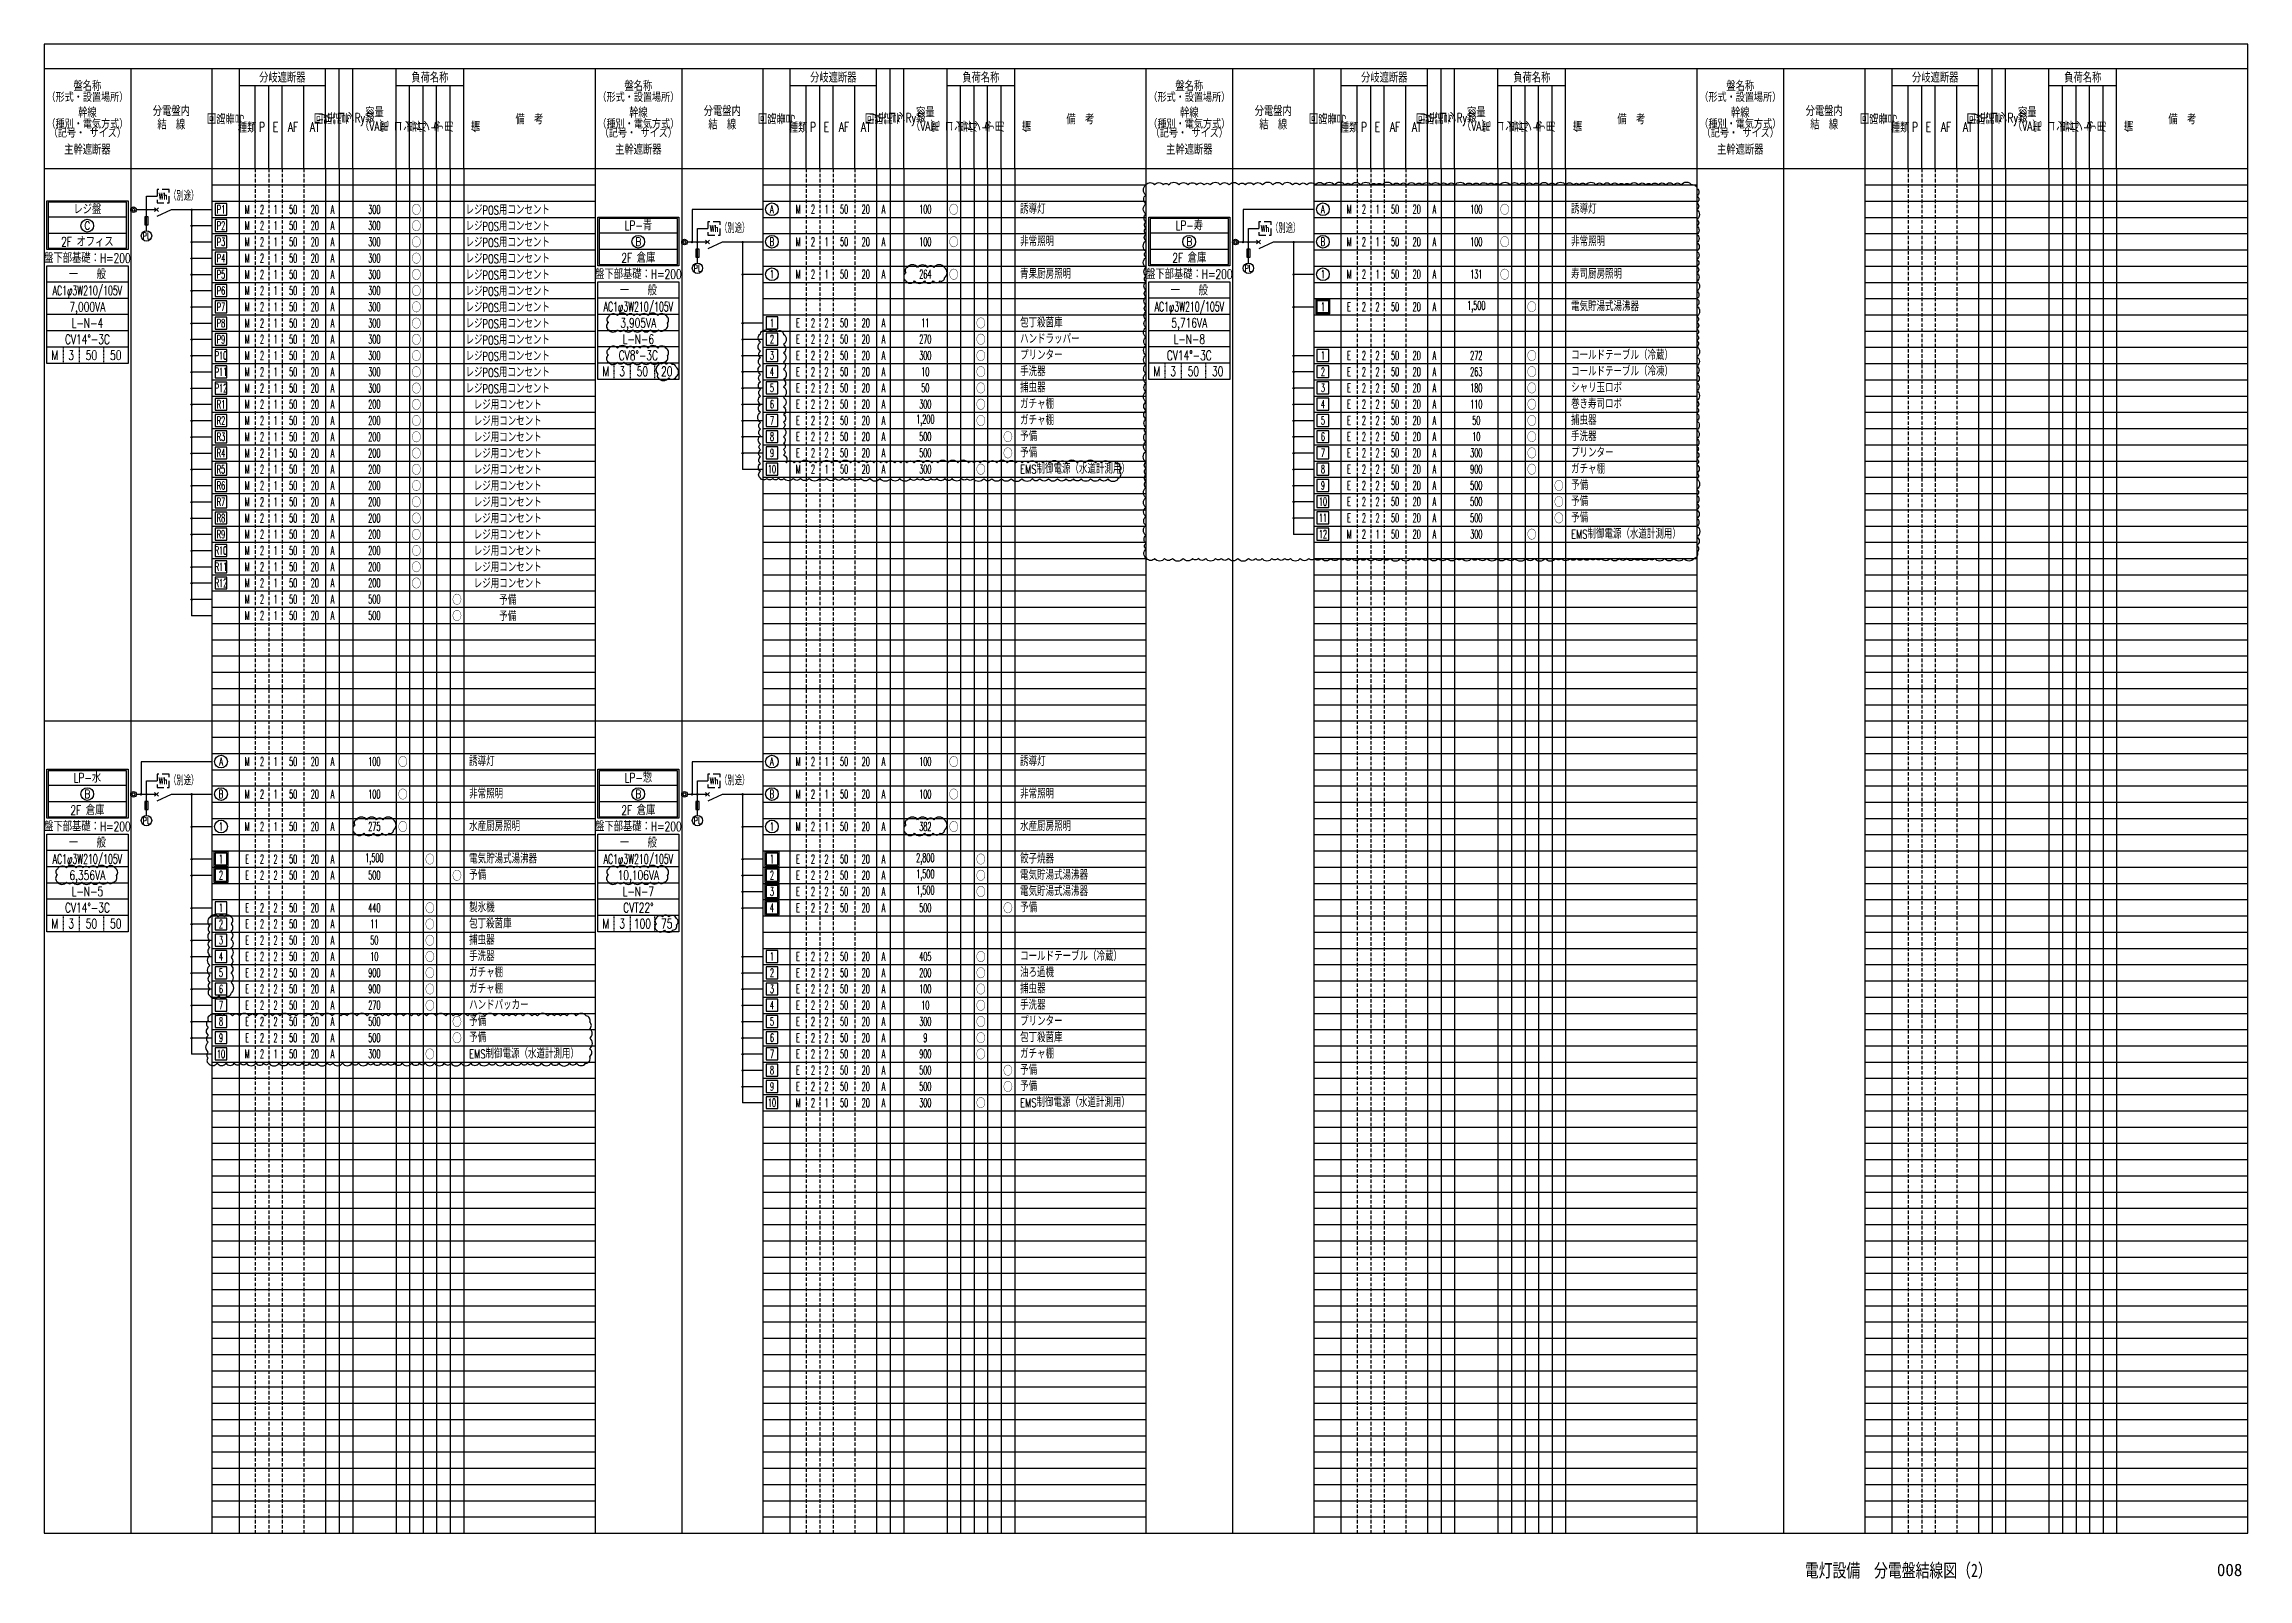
# Model space of a CAD drawing. Header units: millimetres. Extents: x 14 to 1769, y 15 to 581.
# Drawn here: x 955 to 1769, y 15 to 581 of the extents above; entities that cross this region are included whole.
import ezdxf
from ezdxf.enums import TextEntityAlignment as Align

# ---------------------------------------------------------------- set-up
doc = ezdxf.new("R2010")
doc.units = ezdxf.units.MM
doc.header["$LTSCALE"] = 0.2
for name, pattern in [('_ Dot', [2.6, 1.4, -1.2]), ('DASHED', [19.05, 12.7, -6.35]), ('HIDDEN', [9.525, 6.35, -3.175])]:
    doc.linetypes.add(name, pattern=pattern)
for name, color, linetype in [('1_文字', 3, 'Continuous'), ('1_盤内配線', 1, 'Continuous'), ('1_表', 7, 'Continuous'), ('枠内記述', 3, 'Continuous')]:
    doc.layers.add(name, color=color, linetype=linetype)
doc.layers.add('1_追加変更', color=10, linetype='Continuous', plot=False)
doc.styles.add('S', font='simplex.shx', dxfattribs={"width": 0.7, "height": 3, "bigfont": 'extfont2.shx'})
doc.styles.get("Standard").update_dxf_attribs({"font": 'simplex.shx', "width": 0.7, "bigfont": 'extfont2.shx'})
doc.styles.add('V', font='simplex.shx', dxfattribs={"width": 0.7, "height": 3.2, "bigfont": '@extfont2.shx'})
doc.styles.add('ゴシック', font='MS Gothic.ttf', dxfattribs={"height": 4})

msp = doc.modelspace()

# ---------------------------------------------------------------- texts
at = {"layer": '1_文字', "linetype": 'Continuous'}
for s, height, width, p in [('分岐遮断器', 3.5, 0.7, (1042.5, 569.31)), ('負荷名称', 3.5, 0.7, (1097, 569.31)), ('分岐遮断器', 3.5, 0.7, (1246, 569.31)), ('負荷名称', 3.5, 0.7, (1300.5, 569.31)), ('分岐遮断器', 3.5, 0.7, (1449.5, 569.31)), ('負荷名称', 3.5, 0.7, (1504, 569.31)), ('分岐遮断器', 3.5, 0.7, (1653, 569.31)), ('負荷名称', 3.5, 0.7, (1707.5, 569.31)), ('（形式・設置場所）', 3, 0.8, (970.5, 562.03)), ('盤名称', 3.5, 0.7, (970.5, 566.19)), ('（形式・設置場所）', 3, 0.8, (1174, 562.03)), ('盤名称', 3.5, 0.7, (1174, 566.19)), ('（形式・設置場所）', 3, 0.8, (1377.5, 562.03)), ('盤名称', 3.5, 0.7, (1377.5, 566.19)), ('（形式・設置場所）', 3, 0.8, (1581, 562.03)), ('盤名称', 3.5, 0.7, (1581, 566.19)), ('（種別・電気方式）', 3, 0.8, (970.5, 552.18)), ('幹線', 3.5, 0.7, (970.5, 556.35)), ('容量', 3.5, 0.7, (1076.5, 556.44)), ('備\u3000考', 3.5, 0.7, (1133.75, 553.94)), ('（種別・電気方式）', 3, 0.8, (1174, 552.18)), ('幹線', 3.5, 0.7, (1174, 556.35)), ('容量', 3.5, 0.7, (1280, 556.44)), ('備\u3000考', 3.5, 0.7, (1337.25, 553.94)), ('（種別・電気方式）', 3, 0.8, (1377.5, 552.18)), ('幹線', 3.5, 0.7, (1377.5, 556.35)), ('容量', 3.5, 0.7, (1483.5, 556.44)), ('備\u3000考', 3.5, 0.7, (1540.75, 553.94)), ('（種別・電気方式）', 3, 0.8, (1581, 552.18)), ('幹線', 3.5, 0.7, (1581, 556.35)), ('容量', 3.5, 0.7, (1687, 556.44)), ('備\u3000考', 3.5, 0.7, (1744.25, 553.94)), ('（記号・ サイズ）', 3, 0.8, (970.5, 548.85)), ('種類', 3.5, 0.7, (1029.5, 550.81)), ('P', 3.5, 0.7, (1035, 550.81)), ('E', 3.5, 0.7, (1040, 550.81)), ('AF', 3.5, 0.7, (1046.5, 550.81)), ('AT', 3.5, 0.7, (1054.5, 550.81)), ('（VA）', 3.5, 0.7, (1076.5, 551.44)), ('（記号・ サイズ）', 3, 0.8, (1174, 548.85)), ('種類', 3.5, 0.7, (1233, 550.81)), ('P', 3.5, 0.7, (1238.5, 550.81)), ('E', 3.5, 0.7, (1243.5, 550.81)), ('AF', 3.5, 0.7, (1250, 550.81)), ('AT', 3.5, 0.7, (1258, 550.81)), ('（VA）', 3.5, 0.7, (1280, 551.44)), ('（記号・ サイズ）', 3, 0.8, (1377.5, 548.85)), ('種類', 3.5, 0.7, (1436.5, 550.81)), ('P', 3.5, 0.7, (1442, 550.81)), ('E', 3.5, 0.7, (1447, 550.81)), ('AF', 3.5, 0.7, (1453.5, 550.81)), ('AT', 3.5, 0.7, (1461.5, 550.81)), ('（VA）', 3.5, 0.7, (1483.5, 551.44)), ('（記号・ サイズ）', 3, 0.8, (1581, 548.85)), ('種類', 3.5, 0.7, (1640, 550.81)), ('P', 3.5, 0.7, (1645.5, 550.81)), ('E', 3.5, 0.7, (1650.5, 550.81)), ('AF', 3.5, 0.7, (1657, 550.81)), ('AT', 3.5, 0.7, (1665, 550.81)), ('（VA）', 3.5, 0.7, (1687, 551.44)), ('主幹遮断器', 3.5, 0.7, (970.5, 542.69)), ('主幹遮断器', 3.5, 0.7, (1174, 542.69)), ('主幹遮断器', 3.5, 0.7, (1377.5, 542.69)), ('主幹遮断器', 3.5, 0.7, (1581, 542.69))]:
    msp.add_text(s, height=height, dxfattribs=dict(at, width=width)).set_placement(p, align=Align.MIDDLE)
for s, height, width, p in [('分電盤内', 3.5, 0.7, (1001.5, 556.66)), ('結\u3000線', 3.5, 0.7, (1001.5, 551.66)), ('分電盤内', 3.5, 0.7, (1205, 556.66)), ('結\u3000線', 3.5, 0.7, (1205, 551.66)), ('分電盤内', 3.5, 0.7, (1408.5, 556.66)), ('結\u3000線', 3.5, 0.7, (1408.5, 551.66)), ('分電盤内', 3.5, 0.7, (1612, 556.66)), ('結\u3000線', 3.5, 0.7, (1612, 551.66)), ('レジ盤', 3.5, 0.7, (970.5, 520.4)), ('C', 3, 0.8, (970.5, 514.4)), ('LP-青', 3.5, 0.7, (1174, 514.46)), ('LP-寿', 3.5, 0.7, (1377.5, 514.46)), ('2F オフィス', 3.5, 0.7, (970.5, 508.4)), ('B', 3, 0.8, (1174, 508.46)), ('B', 3, 0.8, (1377.5, 508.46)), ('盤下部基礎：H=200', 3.5, 0.7, (970.5, 502.4)), ('一\u3000\u3000般', 3.5, 0.7, (970.5, 496.4)), ('盤下部基礎：H=200', 3.5, 0.7, (1174, 496.46)), ('2F 倉庫', 3.5, 0.7, (1174, 502.46)), ('盤下部基礎：H=200', 3.5, 0.7, (1377.5, 496.46)), ('2F 倉庫', 3.5, 0.7, (1377.5, 502.46)), ('AC1φ3W210/105V', 3.5, 0.6, (970.5, 490.4)), ('一\u3000\u3000般', 3.5, 0.7, (1174, 490.46)), ('一\u3000\u3000般', 3.5, 0.7, (1377.5, 490.46)), ('7,000VA', 3.5, 0.7, (970.5, 484.4)), ('AC1φ3W210/105V', 3.5, 0.6, (1174, 484.46)), ('AC1φ3W210/105V', 3.5, 0.6, (1377.5, 484.46)), ('CV14°-3C', 3.5, 0.7, (970.5, 472.4)), ('L-N-4', 3.5, 0.7, (970.5, 478.4)), ('3,905VA', 3.5, 0.7, (1174, 478.46)), ('L-N-6', 3.5, 0.7, (1174, 472.46)), ('5,716VA', 3.5, 0.7, (1377.5, 478.46)), ('L-N-8', 3.5, 0.7, (1377.5, 472.46)), ('M', 3.5, 0.7, (958.5, 466.52)), ('3', 3.5, 0.7, (964.5, 466.52)), ('50', 3.5, 0.7, (972, 466.52)), ('50', 3.5, 0.7, (981, 466.52)), ('CV8°-3C', 3.5, 0.7, (1174, 466.46)), ('CV14°-3C', 3.5, 0.7, (1377.5, 466.46)), ('M', 3.5, 0.7, (1162, 460.57)), ('3', 3.5, 0.7, (1168, 460.57)), ('50', 3.5, 0.7, (1175.5, 460.57)), ('20', 3.5, 0.7, (1184.5, 460.57)), ('M', 3.5, 0.7, (1365.5, 460.57)), ('3', 3.5, 0.7, (1371.5, 460.57)), ('50', 3.5, 0.7, (1379, 460.57)), ('30', 3.5, 0.7, (1388, 460.57)), ('LP-水', 3.5, 0.7, (970.5, 310.46)), ('LP-惣', 3.5, 0.7, (1174, 310.46)), ('B', 3, 0.8, (970.5, 304.46)), ('B', 3, 0.8, (1174, 304.46)), ('盤下部基礎：H=200', 3.5, 0.7, (970.5, 292.46)), ('2F 倉庫', 3.5, 0.7, (970.5, 298.46)), ('盤下部基礎：H=200', 3.5, 0.7, (1174, 292.46)), ('2F 倉庫', 3.5, 0.7, (1174, 298.46)), ('一\u3000\u3000般', 3.5, 0.7, (970.5, 286.46)), ('一\u3000\u3000般', 3.5, 0.7, (1174, 286.46)), ('AC1φ3W210/105V', 3.5, 0.6, (970.5, 280.46)), ('AC1φ3W210/105V', 3.5, 0.6, (1174, 280.46)), ('6,356VA', 3.5, 0.7, (970.5, 274.46)), ('L-N-5', 3.5, 0.7, (970.5, 268.46)), ('10,106VA', 3.5, 0.7, (1174, 274.46)), ('L-N-7', 3.5, 0.7, (1174, 268.46)), ('CV14°-3C', 3.5, 0.7, (970.5, 262.46)), ('CVT22°', 3.5, 0.7, (1174, 262.46)), ('M', 3.5, 0.7, (958.5, 256.57)), ('3', 3.5, 0.7, (964.5, 256.57)), ('50', 3.5, 0.7, (972, 256.57)), ('50', 3.5, 0.7, (981, 256.57)), ('M', 3.5, 0.7, (1162, 256.57)), ('3', 3.5, 0.7, (1168, 256.57)), ('100', 3.5, 0.7, (1175.5, 256.57)), ('75', 3.5, 0.7, (1184.5, 256.57))]:
    msp.add_text(s, height=height, dxfattribs=dict(at, width=width)).set_placement(p, align=Align.MIDDLE_CENTER)
at = {"layer": '1_文字', "linetype": 'Continuous', "style": 'V', "width": 0.7}
for s, p in [('回路番号', (1021.5, 553.94)), ('回路記号', (1061, 553.94)), ('リモコンRy数', (1066, 553.94)), ('回路番号', (1225, 553.94)), ('回路記号', (1264.5, 553.94)), ('リモコンRy数', (1269.5, 553.94)), ('回路番号', (1428.5, 553.94)), ('回路記号', (1468, 553.94)), ('リモコンRy数', (1473, 553.94)), ('回路番号', (1632, 553.94)), ('回路記号', (1671.5, 553.94)), ('リモコンRy数', (1676.5, 553.94)), ('電\u3000\u3000\u3000灯', (1087, 551.03)), ('コンセント', (1092, 551.03)), ('専\u3000\u3000\u3000用', (1097, 551.03)), ('予\u3000\u3000\u3000備', (1107, 551.03)), ('電\u3000\u3000\u3000灯', (1290.5, 551.03)), ('コンセント', (1295.5, 551.03)), ('専\u3000\u3000\u3000用', (1300.5, 551.03)), ('予\u3000\u3000\u3000備', (1310.5, 551.03)), ('電\u3000\u3000\u3000灯', (1494, 551.03)), ('コンセント', (1499, 551.03)), ('専\u3000\u3000\u3000用', (1504, 551.03)), ('予\u3000\u3000\u3000備', (1514, 551.03)), ('電\u3000\u3000\u3000灯', (1697.5, 551.03)), ('コンセント', (1702.5, 551.03)), ('専\u3000\u3000\u3000用', (1707.5, 551.03)), ('予\u3000\u3000\u3000備', (1717.5, 551.03))]:
    msp.add_text(s, height=3.5, dxfattribs=at).set_placement(p, align=Align.MIDDLE)
at = {"layer": '1_文字'}
for s, width, p in [('（別途）', 0.6, (1000.71, 525.27)), ('誘導灯', 0.7, (1315, 520.44)), ('誘導灯', 0.7, (1518.5, 520.44)), ('（別途）', 0.6, (1204.21, 513.33)), ('（別途）', 0.6, (1407.71, 513.33)), ('非常照明', 0.7, (1315, 508.44)), ('非常照明', 0.7, (1518.5, 508.44)), ('青果厨房照明', 0.7, (1315, 496.44)), ('寿司厨房照明', 0.7, (1518.5, 496.44)), ('包丁殺菌庫', 0.7, (1315, 478.44)), ('電気貯湯式湯沸器', 0.7, (1518.5, 484.44)), ('ハンドラッパー', 0.7, (1315, 472.44)), ('プリンター', 0.7, (1315, 466.44)), ('コールドテーブル（冷蔵）', 0.7, (1518.5, 466.44)), ('捕虫器', 0.7, (1315, 454.44)), ('手洗器', 0.7, (1315, 460.44)), ('シャリ玉ロボ', 0.7, (1518.5, 454.44)), ('コールドテーブル（冷凍）', 0.7, (1518.5, 460.44)), ('ガチャ棚', 0.7, (1315, 448.44)), ('巻き寿司ロボ', 0.7, (1518.5, 448.44)), ('ガチャ棚', 0.7, (1315, 442.44)), ('捕虫器', 0.7, (1518.5, 442.44)), ('予備', 0.7, (1315, 436.44)), ('予備', 0.7, (1315, 430.44)), ('手洗器', 0.7, (1518.5, 436.44)), ('プリンター', 0.7, (1518.5, 430.44)), ('EMS制御電源（水道計測用）', 0.7, (1315, 424.44)), ('ガチャ棚', 0.7, (1518.5, 424.44)), ('予備', 0.7, (1518.5, 418.44)), ('予備', 0.7, (1518.5, 412.44)), ('予備', 0.7, (1518.5, 406.44)), ('EMS制御電源（水道計測用）', 0.7, (1518.5, 400.44)), ('誘導灯', 0.7, (1111.5, 316.44)), ('誘導灯', 0.7, (1315, 316.44)), ('（別途）', 0.6, (1000.71, 309.33)), ('（別途）', 0.6, (1204.21, 309.33)), ('非常照明', 0.7, (1111.5, 304.44)), ('非常照明', 0.7, (1315, 304.44)), ('水産厨房照明', 0.7, (1111.5, 292.44)), ('水産厨房照明', 0.7, (1315, 292.44)), ('電気貯湯式湯沸器', 0.7, (1111.5, 280.44)), ('餃子焼器', 0.7, (1315, 280.44)), ('予備', 0.7, (1111.5, 274.44)), ('電気貯湯式湯沸器', 0.7, (1315, 274.44)), ('電気貯湯式湯沸器', 0.7, (1315, 268.44)), ('製氷機', 0.7, (1111.5, 262.44)), ('予備', 0.7, (1315, 262.44)), ('捕虫器', 0.7, (1111.5, 250.44)), ('包丁殺菌庫', 0.7, (1111.5, 256.44)), ('手洗器', 0.7, (1111.5, 244.44)), ('コールドテーブル（冷蔵）', 0.7, (1315, 244.44)), ('ガチャ棚', 0.7, (1111.5, 238.44)), ('油ろ過機', 0.7, (1315, 238.44)), ('ハンドパッカー', 0.7, (1111.5, 226.44)), ('ガチャ棚', 0.7, (1111.5, 232.44)), ('捕虫器', 0.7, (1315, 232.44)), ('手洗器', 0.7, (1315, 226.44)), ('予備', 0.7, (1111.5, 220.44)), ('プリンター', 0.7, (1315, 220.44)), ('予備', 0.7, (1111.5, 214.44)), ('包丁殺菌庫', 0.7, (1315, 214.44)), ('EMS制御電源（水道計測用）', 0.7, (1111.5, 208.44)), ('予備', 0.7, (1315, 202.44)), ('ガチャ棚', 0.7, (1315, 208.44)), ('予備', 0.7, (1315, 196.44)), ('EMS制御電源（水道計測用）', 0.7, (1315, 190.44))]:
    msp.add_text(s, height=3.2, dxfattribs=dict(at, width=width)).set_placement(p, align=Align.MIDDLE_LEFT)
for s, height, width, p in [('P1', 3, 0.5, (1019.85, 520.39)), ('M', 3.2, 0.55, (1029.5, 520.39)), ('2', 3.2, 0.55, (1035, 520.39)), ('1', 3.2, 0.55, (1040, 520.39)), ('50', 3.2, 0.55, (1046.5, 520.39)), ('20', 3.2, 0.55, (1054.5, 520.39)), ('A', 3.2, 0.55, (1061, 520.39)), ('300', 3.2, 0.55, (1076.5, 520.39)), ('レジPOS用コンセント', 3.2, 0.7, (1125.75, 520.39)), ('A', 3, 0.6, (1223.35, 520.44)), ('M', 3.2, 0.55, (1233, 520.44)), ('2', 3.2, 0.55, (1238.5, 520.44)), ('1', 3.2, 0.55, (1243.5, 520.44)), ('50', 3.2, 0.55, (1250, 520.44)), ('20', 3.2, 0.55, (1258, 520.44)), ('A', 3.2, 0.55, (1264.5, 520.44)), ('100', 3.2, 0.55, (1280, 520.44)), ('A', 3, 0.6, (1426.85, 520.44)), ('M', 3.2, 0.55, (1436.5, 520.44)), ('2', 3.2, 0.55, (1442, 520.44)), ('1', 3.2, 0.55, (1447, 520.44)), ('50', 3.2, 0.55, (1453.5, 520.44)), ('20', 3.2, 0.55, (1461.5, 520.44)), ('A', 3.2, 0.55, (1468, 520.44)), ('100', 3.2, 0.55, (1483.5, 520.44)), ('P2', 3, 0.5, (1019.85, 514.39)), ('M', 3.2, 0.55, (1029.5, 514.39)), ('2', 3.2, 0.55, (1035, 514.39)), ('1', 3.2, 0.55, (1040, 514.39)), ('50', 3.2, 0.55, (1046.5, 514.39)), ('20', 3.2, 0.55, (1054.5, 514.39)), ('A', 3.2, 0.55, (1061, 514.39)), ('300', 3.2, 0.55, (1076.5, 514.39)), ('レジPOS用コンセント', 3.2, 0.7, (1125.75, 514.39)), ('P3', 3, 0.5, (1019.85, 508.39)), ('M', 3.2, 0.55, (1029.5, 508.39)), ('2', 3.2, 0.55, (1035, 508.39)), ('1', 3.2, 0.55, (1040, 508.39)), ('50', 3.2, 0.55, (1046.5, 508.39)), ('20', 3.2, 0.55, (1054.5, 508.39)), ('A', 3.2, 0.55, (1061, 508.39)), ('300', 3.2, 0.55, (1076.5, 508.39)), ('レジPOS用コンセント', 3.2, 0.7, (1125.75, 508.39)), ('B', 3, 0.6, (1223.35, 508.44)), ('M', 3.2, 0.55, (1233, 508.44)), ('2', 3.2, 0.55, (1238.5, 508.44)), ('1', 3.2, 0.55, (1243.5, 508.44)), ('50', 3.2, 0.55, (1250, 508.44)), ('20', 3.2, 0.55, (1258, 508.44)), ('A', 3.2, 0.55, (1264.5, 508.44)), ('100', 3.2, 0.55, (1280, 508.44)), ('B', 3, 0.6, (1426.85, 508.44)), ('M', 3.2, 0.55, (1436.5, 508.44)), ('2', 3.2, 0.55, (1442, 508.44)), ('1', 3.2, 0.55, (1447, 508.44)), ('50', 3.2, 0.55, (1453.5, 508.44)), ('20', 3.2, 0.55, (1461.5, 508.44)), ('A', 3.2, 0.55, (1468, 508.44)), ('100', 3.2, 0.55, (1483.5, 508.44)), ('P4', 3, 0.5, (1019.85, 502.39)), ('P5', 3, 0.5, (1019.85, 496.39)), ('M', 3.2, 0.55, (1029.5, 502.39)), ('M', 3.2, 0.55, (1029.5, 496.39)), ('2', 3.2, 0.55, (1035, 502.39)), ('2', 3.2, 0.55, (1035, 496.39)), ('1', 3.2, 0.55, (1040, 502.39)), ('1', 3.2, 0.55, (1040, 496.39)), ('50', 3.2, 0.55, (1046.5, 502.39)), ('50', 3.2, 0.55, (1046.5, 496.39)), ('20', 3.2, 0.55, (1054.5, 502.39)), ('20', 3.2, 0.55, (1054.5, 496.39)), ('A', 3.2, 0.55, (1061, 502.39)), ('A', 3.2, 0.55, (1061, 496.39)), ('300', 3.2, 0.55, (1076.5, 502.39)), ('300', 3.2, 0.55, (1076.5, 496.39)), ('レジPOS用コンセント', 3.2, 0.7, (1125.75, 502.39)), ('レジPOS用コンセント', 3.2, 0.7, (1125.75, 496.39)), ('1', 3, 0.6, (1223.35, 496.44)), ('M', 3.2, 0.55, (1233, 496.44)), ('2', 3.2, 0.55, (1238.5, 496.44)), ('1', 3.2, 0.55, (1243.5, 496.44)), ('50', 3.2, 0.55, (1250, 496.44)), ('20', 3.2, 0.55, (1258, 496.44)), ('A', 3.2, 0.55, (1264.5, 496.44)), ('264', 3.2, 0.55, (1280, 496.44)), ('1', 3, 0.6, (1426.85, 496.44)), ('M', 3.2, 0.55, (1436.5, 496.44)), ('2', 3.2, 0.55, (1442, 496.44)), ('1', 3.2, 0.55, (1447, 496.44)), ('50', 3.2, 0.55, (1453.5, 496.44)), ('20', 3.2, 0.55, (1461.5, 496.44)), ('A', 3.2, 0.55, (1468, 496.44)), ('131', 3.2, 0.55, (1483.5, 496.44)), ('P6', 3, 0.5, (1019.85, 490.39)), ('M', 3.2, 0.55, (1029.5, 490.39)), ('2', 3.2, 0.55, (1035, 490.39)), ('1', 3.2, 0.55, (1040, 490.39)), ('50', 3.2, 0.55, (1046.5, 490.39)), ('20', 3.2, 0.55, (1054.5, 490.39)), ('A', 3.2, 0.55, (1061, 490.39)), ('300', 3.2, 0.55, (1076.5, 490.39)), ('レジPOS用コンセント', 3.2, 0.7, (1125.75, 490.39)), ('P7', 3, 0.5, (1019.85, 484.39)), ('M', 3.2, 0.55, (1029.5, 484.39)), ('2', 3.2, 0.55, (1035, 484.39)), ('1', 3.2, 0.55, (1040, 484.39)), ('50', 3.2, 0.55, (1046.5, 484.39)), ('20', 3.2, 0.55, (1054.5, 484.39)), ('A', 3.2, 0.55, (1061, 484.39)), ('300', 3.2, 0.55, (1076.5, 484.39)), ('レジPOS用コンセント', 3.2, 0.7, (1125.75, 484.39)), ('1', 3.2, 0.55, (1426.85, 484.44)), ('E', 3.2, 0.55, (1436.5, 484.44)), ('2', 3.2, 0.55, (1442, 484.44)), ('2', 3.2, 0.55, (1447, 484.44)), ('50', 3.2, 0.55, (1453.5, 484.44)), ('20', 3.2, 0.55, (1461.5, 484.44)), ('A', 3.2, 0.55, (1468, 484.44)), ('1,500', 3.2, 0.55, (1483.5, 484.44)), ('P8', 3, 0.5, (1019.85, 478.39)), ('P9', 3, 0.5, (1019.85, 472.39)), ('M', 3.2, 0.55, (1029.5, 478.39)), ('M', 3.2, 0.55, (1029.5, 472.39)), ('2', 3.2, 0.55, (1035, 478.39)), ('2', 3.2, 0.55, (1035, 472.39)), ('1', 3.2, 0.55, (1040, 478.39)), ('1', 3.2, 0.55, (1040, 472.39)), ('50', 3.2, 0.55, (1046.5, 478.39)), ('50', 3.2, 0.55, (1046.5, 472.39)), ('20', 3.2, 0.55, (1054.5, 478.39)), ('20', 3.2, 0.55, (1054.5, 472.39)), ('A', 3.2, 0.55, (1061, 478.39)), ('A', 3.2, 0.55, (1061, 472.39)), ('300', 3.2, 0.55, (1076.5, 478.39)), ('300', 3.2, 0.55, (1076.5, 472.39)), ('レジPOS用コンセント', 3.2, 0.7, (1125.75, 478.39)), ('レジPOS用コンセント', 3.2, 0.7, (1125.75, 472.39)), ('2', 3, 0.6, (1223.35, 472.44)), ('1', 3, 0.6, (1223.35, 478.44)), ('E', 3.2, 0.55, (1233, 478.44)), ('E', 3.2, 0.55, (1233, 472.44)), ('2', 3.2, 0.55, (1238.5, 478.44)), ('2', 3.2, 0.55, (1238.5, 472.44)), ('2', 3.2, 0.55, (1243.5, 478.44)), ('2', 3.2, 0.55, (1243.5, 472.44)), ('50', 3.2, 0.55, (1250, 478.44)), ('50', 3.2, 0.55, (1250, 472.44)), ('20', 3.2, 0.55, (1258, 478.44)), ('20', 3.2, 0.55, (1258, 472.44)), ('A', 3.2, 0.55, (1264.5, 478.44)), ('A', 3.2, 0.55, (1264.5, 472.44)), ('270', 3.2, 0.55, (1280, 472.44)), ('11', 3.2, 0.55, (1280, 478.44)), ('P10', 3, 0.5, (1019.85, 466.39)), ('M', 3.2, 0.55, (1029.5, 466.39)), ('2', 3.2, 0.55, (1035, 466.39)), ('1', 3.2, 0.55, (1040, 466.39)), ('50', 3.2, 0.55, (1046.5, 466.39)), ('20', 3.2, 0.55, (1054.5, 466.39)), ('A', 3.2, 0.55, (1061, 466.39)), ('300', 3.2, 0.55, (1076.5, 466.39)), ('レジPOS用コンセント', 3.2, 0.7, (1125.75, 466.39)), ('3', 3, 0.6, (1223.35, 466.44)), ('E', 3.2, 0.55, (1233, 466.44)), ('2', 3.2, 0.55, (1238.5, 466.44)), ('2', 3.2, 0.55, (1243.5, 466.44)), ('50', 3.2, 0.55, (1250, 466.44)), ('20', 3.2, 0.55, (1258, 466.44)), ('A', 3.2, 0.55, (1264.5, 466.44)), ('300', 3.2, 0.55, (1280, 466.44)), ('1', 3, 0.6, (1426.85, 466.44)), ('E', 3.2, 0.55, (1436.5, 466.44)), ('2', 3.2, 0.55, (1442, 466.44)), ('2', 3.2, 0.55, (1447, 466.44)), ('50', 3.2, 0.55, (1453.5, 466.44)), ('20', 3.2, 0.55, (1461.5, 466.44)), ('A', 3.2, 0.55, (1468, 466.44)), ('272', 3.2, 0.55, (1483.5, 466.44)), ('P11', 3, 0.5, (1019.85, 460.39)), ('P12', 3, 0.5, (1019.85, 454.39)), ('M', 3.2, 0.55, (1029.5, 460.39)), ('M', 3.2, 0.55, (1029.5, 454.39)), ('2', 3.2, 0.55, (1035, 460.39)), ('2', 3.2, 0.55, (1035, 454.39)), ('1', 3.2, 0.55, (1040, 460.39)), ('1', 3.2, 0.55, (1040, 454.39)), ('50', 3.2, 0.55, (1046.5, 460.39)), ('50', 3.2, 0.55, (1046.5, 454.39)), ('20', 3.2, 0.55, (1054.5, 460.39)), ('20', 3.2, 0.55, (1054.5, 454.39)), ('A', 3.2, 0.55, (1061, 460.39)), ('A', 3.2, 0.55, (1061, 454.39)), ('300', 3.2, 0.55, (1076.5, 460.39)), ('300', 3.2, 0.55, (1076.5, 454.39)), ('レジPOS用コンセント', 3.2, 0.7, (1125.75, 460.39)), ('レジPOS用コンセント', 3.2, 0.7, (1125.75, 454.39)), ('4', 3, 0.6, (1223.35, 460.44)), ('5', 3, 0.6, (1223.35, 454.44)), ('E', 3.2, 0.55, (1233, 460.44)), ('E', 3.2, 0.55, (1233, 454.44)), ('2', 3.2, 0.55, (1238.5, 460.44)), ('2', 3.2, 0.55, (1238.5, 454.44)), ('2', 3.2, 0.55, (1243.5, 460.44)), ('2', 3.2, 0.55, (1243.5, 454.44)), ('50', 3.2, 0.55, (1250, 460.44)), ('50', 3.2, 0.55, (1250, 454.44)), ('20', 3.2, 0.55, (1258, 460.44)), ('20', 3.2, 0.55, (1258, 454.44)), ('A', 3.2, 0.55, (1264.5, 460.44)), ('A', 3.2, 0.55, (1264.5, 454.44)), ('50', 3.2, 0.55, (1280, 454.44)), ('10', 3.2, 0.55, (1280, 460.44)), ('2', 3, 0.6, (1426.85, 460.44)), ('3', 3, 0.6, (1426.85, 454.44)), ('E', 3.2, 0.55, (1436.5, 460.44)), ('E', 3.2, 0.55, (1436.5, 454.44)), ('2', 3.2, 0.55, (1442, 460.44)), ('2', 3.2, 0.55, (1442, 454.44)), ('2', 3.2, 0.55, (1447, 460.44)), ('2', 3.2, 0.55, (1447, 454.44)), ('50', 3.2, 0.55, (1453.5, 460.44)), ('50', 3.2, 0.55, (1453.5, 454.44)), ('20', 3.2, 0.55, (1461.5, 460.44)), ('20', 3.2, 0.55, (1461.5, 454.44)), ('A', 3.2, 0.55, (1468, 460.44)), ('A', 3.2, 0.55, (1468, 454.44)), ('263', 3.2, 0.55, (1483.5, 460.44)), ('180', 3.2, 0.55, (1483.5, 454.44)), ('R1', 3, 0.5, (1019.85, 448.39)), ('M', 3.2, 0.55, (1029.5, 448.39)), ('2', 3.2, 0.55, (1035, 448.39)), ('1', 3.2, 0.55, (1040, 448.39)), ('50', 3.2, 0.55, (1046.5, 448.39)), ('20', 3.2, 0.55, (1054.5, 448.39)), ('A', 3.2, 0.55, (1061, 448.39)), ('200', 3.2, 0.55, (1076.5, 448.39)), ('レジ用コンセント', 3.2, 0.7, (1125.75, 448.39)), ('6', 3, 0.6, (1223.35, 448.44)), ('E', 3.2, 0.55, (1233, 448.44)), ('2', 3.2, 0.55, (1238.5, 448.44)), ('2', 3.2, 0.55, (1243.5, 448.44)), ('50', 3.2, 0.55, (1250, 448.44)), ('20', 3.2, 0.55, (1258, 448.44)), ('A', 3.2, 0.55, (1264.5, 448.44)), ('300', 3.2, 0.55, (1280, 448.44)), ('4', 3, 0.6, (1426.85, 448.44)), ('E', 3.2, 0.55, (1436.5, 448.44)), ('2', 3.2, 0.55, (1442, 448.44)), ('2', 3.2, 0.55, (1447, 448.44)), ('50', 3.2, 0.55, (1453.5, 448.44)), ('20', 3.2, 0.55, (1461.5, 448.44)), ('A', 3.2, 0.55, (1468, 448.44)), ('110', 3.2, 0.55, (1483.5, 448.44)), ('R2', 3, 0.5, (1019.85, 442.39)), ('M', 3.2, 0.55, (1029.5, 442.39)), ('2', 3.2, 0.55, (1035, 442.39)), ('1', 3.2, 0.55, (1040, 442.39)), ('50', 3.2, 0.55, (1046.5, 442.39)), ('20', 3.2, 0.55, (1054.5, 442.39)), ('A', 3.2, 0.55, (1061, 442.39)), ('200', 3.2, 0.55, (1076.5, 442.39)), ('レジ用コンセント', 3.2, 0.7, (1125.75, 442.39)), ('7', 3, 0.6, (1223.35, 442.44)), ('E', 3.2, 0.55, (1233, 442.44)), ('2', 3.2, 0.55, (1238.5, 442.44)), ('2', 3.2, 0.55, (1243.5, 442.44)), ('50', 3.2, 0.55, (1250, 442.44)), ('20', 3.2, 0.55, (1258, 442.44)), ('A', 3.2, 0.55, (1264.5, 442.44)), ('1,200', 3.2, 0.55, (1280, 442.44)), ('5', 3, 0.6, (1426.85, 442.44)), ('E', 3.2, 0.55, (1436.5, 442.44)), ('2', 3.2, 0.55, (1442, 442.44)), ('2', 3.2, 0.55, (1447, 442.44)), ('50', 3.2, 0.55, (1453.5, 442.44)), ('20', 3.2, 0.55, (1461.5, 442.44)), ('A', 3.2, 0.55, (1468, 442.44)), ('50', 3.2, 0.55, (1483.5, 442.44)), ('R3', 3, 0.5, (1019.85, 436.39)), ('R4', 3, 0.5, (1019.85, 430.39)), ('M', 3.2, 0.55, (1029.5, 436.39)), ('M', 3.2, 0.55, (1029.5, 430.39)), ('2', 3.2, 0.55, (1035, 436.39)), ('2', 3.2, 0.55, (1035, 430.39)), ('1', 3.2, 0.55, (1040, 436.39)), ('1', 3.2, 0.55, (1040, 430.39)), ('50', 3.2, 0.55, (1046.5, 436.39)), ('50', 3.2, 0.55, (1046.5, 430.39)), ('20', 3.2, 0.55, (1054.5, 436.39)), ('20', 3.2, 0.55, (1054.5, 430.39)), ('A', 3.2, 0.55, (1061, 436.39)), ('A', 3.2, 0.55, (1061, 430.39)), ('200', 3.2, 0.55, (1076.5, 436.39)), ('200', 3.2, 0.55, (1076.5, 430.39)), ('レジ用コンセント', 3.2, 0.7, (1125.75, 436.39)), ('レジ用コンセント', 3.2, 0.7, (1125.75, 430.39)), ('8', 3, 0.6, (1223.35, 436.44)), ('9', 3, 0.6, (1223.35, 430.44)), ('E', 3.2, 0.55, (1233, 436.44)), ('E', 3.2, 0.55, (1233, 430.44)), ('2', 3.2, 0.55, (1238.5, 436.44)), ('2', 3.2, 0.55, (1238.5, 430.44)), ('2', 3.2, 0.55, (1243.5, 436.44)), ('2', 3.2, 0.55, (1243.5, 430.44)), ('50', 3.2, 0.55, (1250, 436.44)), ('50', 3.2, 0.55, (1250, 430.44)), ('20', 3.2, 0.55, (1258, 436.44)), ('20', 3.2, 0.55, (1258, 430.44)), ('A', 3.2, 0.55, (1264.5, 436.44)), ('A', 3.2, 0.55, (1264.5, 430.44)), ('500', 3.2, 0.55, (1280, 436.44)), ('500', 3.2, 0.55, (1280, 430.44)), ('7', 3, 0.6, (1426.85, 430.44)), ('6', 3, 0.6, (1426.85, 436.44)), ('E', 3.2, 0.55, (1436.5, 436.44)), ('E', 3.2, 0.55, (1436.5, 430.44)), ('2', 3.2, 0.55, (1442, 436.44)), ('2', 3.2, 0.55, (1442, 430.44)), ('2', 3.2, 0.55, (1447, 436.44)), ('2', 3.2, 0.55, (1447, 430.44)), ('50', 3.2, 0.55, (1453.5, 436.44)), ('50', 3.2, 0.55, (1453.5, 430.44)), ('20', 3.2, 0.55, (1461.5, 436.44)), ('20', 3.2, 0.55, (1461.5, 430.44)), ('A', 3.2, 0.55, (1468, 436.44)), ('A', 3.2, 0.55, (1468, 430.44)), ('300', 3.2, 0.55, (1483.5, 430.44)), ('10', 3.2, 0.55, (1483.5, 436.44)), ('R5', 3, 0.5, (1019.85, 424.39)), ('M', 3.2, 0.55, (1029.5, 424.39)), ('2', 3.2, 0.55, (1035, 424.39)), ('1', 3.2, 0.55, (1040, 424.39)), ('50', 3.2, 0.55, (1046.5, 424.39)), ('20', 3.2, 0.55, (1054.5, 424.39)), ('A', 3.2, 0.55, (1061, 424.39)), ('200', 3.2, 0.55, (1076.5, 424.39)), ('レジ用コンセント', 3.2, 0.7, (1125.75, 424.39)), ('10', 3, 0.6, (1223.35, 424.44)), ('M', 3.2, 0.55, (1233, 424.44)), ('2', 3.2, 0.55, (1238.5, 424.44)), ('1', 3.2, 0.55, (1243.5, 424.44)), ('50', 3.2, 0.55, (1250, 424.44)), ('20', 3.2, 0.55, (1258, 424.44)), ('A', 3.2, 0.55, (1264.5, 424.44)), ('300', 3.2, 0.55, (1280, 424.44)), ('8', 3, 0.6, (1426.85, 424.44)), ('E', 3.2, 0.55, (1436.5, 424.44)), ('2', 3.2, 0.55, (1442, 424.44)), ('2', 3.2, 0.55, (1447, 424.44)), ('50', 3.2, 0.55, (1453.5, 424.44)), ('20', 3.2, 0.55, (1461.5, 424.44)), ('A', 3.2, 0.55, (1468, 424.44)), ('900', 3.2, 0.55, (1483.5, 424.44)), ('R6', 3, 0.5, (1019.85, 418.39)), ('M', 3.2, 0.55, (1029.5, 418.39)), ('2', 3.2, 0.55, (1035, 418.39)), ('1', 3.2, 0.55, (1040, 418.39)), ('50', 3.2, 0.55, (1046.5, 418.39)), ('20', 3.2, 0.55, (1054.5, 418.39)), ('A', 3.2, 0.55, (1061, 418.39)), ('200', 3.2, 0.55, (1076.5, 418.39)), ('レジ用コンセント', 3.2, 0.7, (1125.75, 418.39)), ('9', 3, 0.6, (1426.85, 418.44)), ('E', 3.2, 0.55, (1436.5, 418.44)), ('2', 3.2, 0.55, (1442, 418.44)), ('2', 3.2, 0.55, (1447, 418.44)), ('50', 3.2, 0.55, (1453.5, 418.44)), ('20', 3.2, 0.55, (1461.5, 418.44)), ('A', 3.2, 0.55, (1468, 418.44)), ('500', 3.2, 0.55, (1483.5, 418.44)), ('R7', 3, 0.5, (1019.85, 412.39)), ('R8', 3, 0.5, (1019.85, 406.39)), ('M', 3.2, 0.55, (1029.5, 412.39)), ('M', 3.2, 0.55, (1029.5, 406.39)), ('2', 3.2, 0.55, (1035, 412.39)), ('2', 3.2, 0.55, (1035, 406.39)), ('1', 3.2, 0.55, (1040, 412.39)), ('1', 3.2, 0.55, (1040, 406.39)), ('50', 3.2, 0.55, (1046.5, 412.39)), ('50', 3.2, 0.55, (1046.5, 406.39)), ('20', 3.2, 0.55, (1054.5, 412.39)), ('20', 3.2, 0.55, (1054.5, 406.39)), ('A', 3.2, 0.55, (1061, 412.39)), ('A', 3.2, 0.55, (1061, 406.39)), ('200', 3.2, 0.55, (1076.5, 412.39)), ('200', 3.2, 0.55, (1076.5, 406.39)), ('レジ用コンセント', 3.2, 0.7, (1125.75, 412.39)), ('レジ用コンセント', 3.2, 0.7, (1125.75, 406.39)), ('10', 3, 0.6, (1426.85, 412.44)), ('11', 3, 0.6, (1426.85, 406.44)), ('E', 3.2, 0.55, (1436.5, 412.44)), ('E', 3.2, 0.55, (1436.5, 406.44)), ('2', 3.2, 0.55, (1442, 412.44)), ('2', 3.2, 0.55, (1442, 406.44)), ('2', 3.2, 0.55, (1447, 412.44)), ('2', 3.2, 0.55, (1447, 406.44)), ('50', 3.2, 0.55, (1453.5, 412.44)), ('50', 3.2, 0.55, (1453.5, 406.44)), ('20', 3.2, 0.55, (1461.5, 412.44)), ('20', 3.2, 0.55, (1461.5, 406.44)), ('A', 3.2, 0.55, (1468, 412.44)), ('A', 3.2, 0.55, (1468, 406.44)), ('500', 3.2, 0.55, (1483.5, 412.44)), ('500', 3.2, 0.55, (1483.5, 406.44)), ('R9', 3, 0.5, (1019.85, 400.39)), ('M', 3.2, 0.55, (1029.5, 400.39)), ('2', 3.2, 0.55, (1035, 400.39)), ('1', 3.2, 0.55, (1040, 400.39)), ('50', 3.2, 0.55, (1046.5, 400.39)), ('20', 3.2, 0.55, (1054.5, 400.39)), ('A', 3.2, 0.55, (1061, 400.39)), ('200', 3.2, 0.55, (1076.5, 400.39)), ('レジ用コンセント', 3.2, 0.7, (1125.75, 400.39)), ('12', 3, 0.6, (1426.85, 400.44)), ('M', 3.2, 0.55, (1436.5, 400.44)), ('2', 3.2, 0.55, (1442, 400.44)), ('1', 3.2, 0.55, (1447, 400.44)), ('50', 3.2, 0.55, (1453.5, 400.44)), ('20', 3.2, 0.55, (1461.5, 400.44)), ('A', 3.2, 0.55, (1468, 400.44)), ('300', 3.2, 0.55, (1483.5, 400.44)), ('R10', 3, 0.5, (1019.85, 394.39)), ('M', 3.2, 0.55, (1029.5, 394.39)), ('2', 3.2, 0.55, (1035, 394.39)), ('1', 3.2, 0.55, (1040, 394.39)), ('50', 3.2, 0.55, (1046.5, 394.39)), ('20', 3.2, 0.55, (1054.5, 394.39)), ('A', 3.2, 0.55, (1061, 394.39)), ('200', 3.2, 0.55, (1076.5, 394.39)), ('レジ用コンセント', 3.2, 0.7, (1125.75, 394.39)), ('R11', 3, 0.5, (1019.85, 388.39)), ('R12', 3, 0.5, (1019.85, 382.39)), ('M', 3.2, 0.55, (1029.5, 388.39)), ('M', 3.2, 0.55, (1029.5, 382.39)), ('2', 3.2, 0.55, (1035, 388.39)), ('2', 3.2, 0.55, (1035, 382.39)), ('1', 3.2, 0.55, (1040, 388.39)), ('1', 3.2, 0.55, (1040, 382.39)), ('50', 3.2, 0.55, (1046.5, 388.39)), ('50', 3.2, 0.55, (1046.5, 382.39)), ('20', 3.2, 0.55, (1054.5, 388.39)), ('20', 3.2, 0.55, (1054.5, 382.39)), ('A', 3.2, 0.55, (1061, 388.39)), ('A', 3.2, 0.55, (1061, 382.39)), ('200', 3.2, 0.55, (1076.5, 388.39)), ('200', 3.2, 0.55, (1076.5, 382.39)), ('レジ用コンセント', 3.2, 0.7, (1125.75, 388.39)), ('レジ用コンセント', 3.2, 0.7, (1125.75, 382.39)), ('M', 3.2, 0.55, (1029.5, 376.39)), ('2', 3.2, 0.55, (1035, 376.39)), ('1', 3.2, 0.55, (1040, 376.39)), ('50', 3.2, 0.55, (1046.5, 376.39)), ('20', 3.2, 0.55, (1054.5, 376.39)), ('A', 3.2, 0.55, (1061, 376.39)), ('500', 3.2, 0.55, (1076.5, 376.39)), ('予備', 3.2, 0.7, (1125.75, 376.39)), ('M', 3.2, 0.55, (1029.5, 370.39)), ('2', 3.2, 0.55, (1035, 370.39)), ('1', 3.2, 0.55, (1040, 370.39)), ('50', 3.2, 0.55, (1046.5, 370.39)), ('20', 3.2, 0.55, (1054.5, 370.39)), ('A', 3.2, 0.55, (1061, 370.39)), ('500', 3.2, 0.55, (1076.5, 370.39)), ('予備', 3.2, 0.7, (1125.75, 370.39)), ('A', 3, 0.6, (1019.85, 316.44)), ('M', 3.2, 0.55, (1029.5, 316.44)), ('2', 3.2, 0.55, (1035, 316.44)), ('1', 3.2, 0.55, (1040, 316.44)), ('50', 3.2, 0.55, (1046.5, 316.44)), ('20', 3.2, 0.55, (1054.5, 316.44)), ('A', 3.2, 0.55, (1061, 316.44)), ('100', 3.2, 0.55, (1076.5, 316.44)), ('A', 3, 0.6, (1223.35, 316.44)), ('M', 3.2, 0.55, (1233, 316.44)), ('2', 3.2, 0.55, (1238.5, 316.44)), ('1', 3.2, 0.55, (1243.5, 316.44)), ('50', 3.2, 0.55, (1250, 316.44)), ('20', 3.2, 0.55, (1258, 316.44)), ('A', 3.2, 0.55, (1264.5, 316.44)), ('100', 3.2, 0.55, (1280, 316.44)), ('B', 3, 0.6, (1019.85, 304.44)), ('M', 3.2, 0.55, (1029.5, 304.44)), ('2', 3.2, 0.55, (1035, 304.44)), ('1', 3.2, 0.55, (1040, 304.44)), ('50', 3.2, 0.55, (1046.5, 304.44)), ('20', 3.2, 0.55, (1054.5, 304.44)), ('A', 3.2, 0.55, (1061, 304.44)), ('100', 3.2, 0.55, (1076.5, 304.44)), ('B', 3, 0.6, (1223.35, 304.44)), ('M', 3.2, 0.55, (1233, 304.44)), ('2', 3.2, 0.55, (1238.5, 304.44)), ('1', 3.2, 0.55, (1243.5, 304.44)), ('50', 3.2, 0.55, (1250, 304.44)), ('20', 3.2, 0.55, (1258, 304.44)), ('A', 3.2, 0.55, (1264.5, 304.44)), ('100', 3.2, 0.55, (1280, 304.44)), ('1', 3, 0.6, (1019.85, 292.44)), ('M', 3.2, 0.55, (1029.5, 292.44)), ('2', 3.2, 0.55, (1035, 292.44)), ('1', 3.2, 0.55, (1040, 292.44)), ('50', 3.2, 0.55, (1046.5, 292.44)), ('20', 3.2, 0.55, (1054.5, 292.44)), ('A', 3.2, 0.55, (1061, 292.44)), ('275', 3.2, 0.55, (1076.5, 292.44)), ('1', 3, 0.6, (1223.35, 292.44)), ('M', 3.2, 0.55, (1233, 292.44)), ('2', 3.2, 0.55, (1238.5, 292.44)), ('1', 3.2, 0.55, (1243.5, 292.44)), ('50', 3.2, 0.55, (1250, 292.44)), ('20', 3.2, 0.55, (1258, 292.44)), ('A', 3.2, 0.55, (1264.5, 292.44)), ('382', 3.2, 0.55, (1280, 292.44)), ('1', 3.2, 0.55, (1019.85, 280.44)), ('E', 3.2, 0.55, (1029.5, 280.44)), ('2', 3.2, 0.55, (1035, 280.44)), ('2', 3.2, 0.55, (1040, 280.44)), ('50', 3.2, 0.55, (1046.5, 280.44)), ('20', 3.2, 0.55, (1054.5, 280.44)), ('A', 3.2, 0.55, (1061, 280.44)), ('1,500', 3.2, 0.55, (1076.5, 280.44)), ('1', 3.2, 0.55, (1223.35, 280.44)), ('E', 3.2, 0.55, (1233, 280.44)), ('2', 3.2, 0.55, (1238.5, 280.44)), ('2', 3.2, 0.55, (1243.5, 280.44)), ('50', 3.2, 0.55, (1250, 280.44)), ('20', 3.2, 0.55, (1258, 280.44)), ('A', 3.2, 0.55, (1264.5, 280.44)), ('2,800', 3.2, 0.55, (1280, 280.44)), ('2', 3.2, 0.55, (1019.85, 274.44)), ('E', 3.2, 0.55, (1029.5, 274.44)), ('2', 3.2, 0.55, (1035, 274.44)), ('2', 3.2, 0.55, (1040, 274.44)), ('50', 3.2, 0.55, (1046.5, 274.44)), ('20', 3.2, 0.55, (1054.5, 274.44)), ('A', 3.2, 0.55, (1061, 274.44)), ('500', 3.2, 0.55, (1076.5, 274.44)), ('2', 3.2, 0.55, (1223.35, 274.44)), ('3', 3.2, 0.55, (1223.35, 268.44)), ('E', 3.2, 0.55, (1233, 274.44)), ('E', 3.2, 0.55, (1233, 268.44)), ('2', 3.2, 0.55, (1238.5, 274.44)), ('2', 3.2, 0.55, (1238.5, 268.44)), ('2', 3.2, 0.55, (1243.5, 274.44)), ('2', 3.2, 0.55, (1243.5, 268.44)), ('50', 3.2, 0.55, (1250, 274.44)), ('50', 3.2, 0.55, (1250, 268.44)), ('20', 3.2, 0.55, (1258, 274.44)), ('20', 3.2, 0.55, (1258, 268.44)), ('A', 3.2, 0.55, (1264.5, 274.44)), ('A', 3.2, 0.55, (1264.5, 268.44)), ('1,500', 3.2, 0.55, (1280, 274.44)), ('1,500', 3.2, 0.55, (1280, 268.44)), ('1', 3, 0.6, (1019.85, 262.44)), ('E', 3.2, 0.55, (1029.5, 262.44)), ('2', 3.2, 0.55, (1035, 262.44)), ('2', 3.2, 0.55, (1040, 262.44)), ('50', 3.2, 0.55, (1046.5, 262.44)), ('20', 3.2, 0.55, (1054.5, 262.44)), ('A', 3.2, 0.55, (1061, 262.44)), ('440', 3.2, 0.55, (1076.5, 262.44)), ('4', 3.2, 0.55, (1223.35, 262.44)), ('E', 3.2, 0.55, (1233, 262.44)), ('2', 3.2, 0.55, (1238.5, 262.44)), ('2', 3.2, 0.55, (1243.5, 262.44)), ('50', 3.2, 0.55, (1250, 262.44)), ('20', 3.2, 0.55, (1258, 262.44)), ('A', 3.2, 0.55, (1264.5, 262.44)), ('500', 3.2, 0.55, (1280, 262.44)), ('2', 3, 0.6, (1019.85, 256.44)), ('E', 3.2, 0.55, (1029.5, 256.44)), ('2', 3.2, 0.55, (1035, 256.44)), ('2', 3.2, 0.55, (1040, 256.44)), ('50', 3.2, 0.55, (1046.5, 256.44)), ('20', 3.2, 0.55, (1054.5, 256.44)), ('A', 3.2, 0.55, (1061, 256.44)), ('11', 3.2, 0.55, (1076.5, 256.44)), ('3', 3, 0.6, (1019.85, 250.44)), ('4', 3, 0.6, (1019.85, 244.44)), ('E', 3.2, 0.55, (1029.5, 250.44)), ('E', 3.2, 0.55, (1029.5, 244.44)), ('2', 3.2, 0.55, (1035, 250.44)), ('2', 3.2, 0.55, (1035, 244.44)), ('2', 3.2, 0.55, (1040, 250.44)), ('2', 3.2, 0.55, (1040, 244.44)), ('50', 3.2, 0.55, (1046.5, 250.44)), ('50', 3.2, 0.55, (1046.5, 244.44)), ('20', 3.2, 0.55, (1054.5, 250.44)), ('20', 3.2, 0.55, (1054.5, 244.44)), ('A', 3.2, 0.55, (1061, 250.44)), ('A', 3.2, 0.55, (1061, 244.44)), ('50', 3.2, 0.55, (1076.5, 250.44)), ('10', 3.2, 0.55, (1076.5, 244.44)), ('1', 3, 0.6, (1223.35, 244.44)), ('E', 3.2, 0.55, (1233, 244.44)), ('2', 3.2, 0.55, (1238.5, 244.44)), ('2', 3.2, 0.55, (1243.5, 244.44)), ('50', 3.2, 0.55, (1250, 244.44)), ('20', 3.2, 0.55, (1258, 244.44)), ('A', 3.2, 0.55, (1264.5, 244.44)), ('405', 3.2, 0.55, (1280, 244.44)), ('5', 3, 0.6, (1019.85, 238.44)), ('E', 3.2, 0.55, (1029.5, 238.44)), ('2', 3.2, 0.55, (1035, 238.44)), ('2', 3.2, 0.55, (1040, 238.44)), ('50', 3.2, 0.55, (1046.5, 238.44)), ('20', 3.2, 0.55, (1054.5, 238.44)), ('A', 3.2, 0.55, (1061, 238.44)), ('900', 3.2, 0.55, (1076.5, 238.44)), ('2', 3, 0.6, (1223.35, 238.44)), ('E', 3.2, 0.55, (1233, 238.44)), ('2', 3.2, 0.55, (1238.5, 238.44)), ('2', 3.2, 0.55, (1243.5, 238.44)), ('50', 3.2, 0.55, (1250, 238.44)), ('20', 3.2, 0.55, (1258, 238.44)), ('A', 3.2, 0.55, (1264.5, 238.44)), ('200', 3.2, 0.55, (1280, 238.44)), ('7', 3, 0.6, (1019.85, 226.44)), ('6', 3, 0.6, (1019.85, 232.44)), ('E', 3.2, 0.55, (1029.5, 232.44)), ('E', 3.2, 0.55, (1029.5, 226.44)), ('2', 3.2, 0.55, (1035, 232.44)), ('2', 3.2, 0.55, (1035, 226.44)), ('2', 3.2, 0.55, (1040, 232.44)), ('2', 3.2, 0.55, (1040, 226.44)), ('50', 3.2, 0.55, (1046.5, 232.44)), ('50', 3.2, 0.55, (1046.5, 226.44)), ('20', 3.2, 0.55, (1054.5, 232.44)), ('20', 3.2, 0.55, (1054.5, 226.44)), ('A', 3.2, 0.55, (1061, 232.44)), ('A', 3.2, 0.55, (1061, 226.44)), ('900', 3.2, 0.55, (1076.5, 232.44)), ('270', 3.2, 0.55, (1076.5, 226.44)), ('3', 3, 0.6, (1223.35, 232.44)), ('4', 3, 0.6, (1223.35, 226.44)), ('E', 3.2, 0.55, (1233, 232.44)), ('E', 3.2, 0.55, (1233, 226.44)), ('2', 3.2, 0.55, (1238.5, 232.44)), ('2', 3.2, 0.55, (1238.5, 226.44)), ('2', 3.2, 0.55, (1243.5, 232.44)), ('2', 3.2, 0.55, (1243.5, 226.44)), ('50', 3.2, 0.55, (1250, 232.44)), ('50', 3.2, 0.55, (1250, 226.44)), ('20', 3.2, 0.55, (1258, 232.44)), ('20', 3.2, 0.55, (1258, 226.44)), ('A', 3.2, 0.55, (1264.5, 232.44)), ('A', 3.2, 0.55, (1264.5, 226.44)), ('100', 3.2, 0.55, (1280, 232.44)), ('10', 3.2, 0.55, (1280, 226.44)), ('8', 3, 0.6, (1019.85, 220.44)), ('E', 3.2, 0.55, (1029.5, 220.44)), ('2', 3.2, 0.55, (1035, 220.44)), ('2', 3.2, 0.55, (1040, 220.44)), ('50', 3.2, 0.55, (1046.5, 220.44)), ('20', 3.2, 0.55, (1054.5, 220.44)), ('A', 3.2, 0.55, (1061, 220.44)), ('500', 3.2, 0.55, (1076.5, 220.44)), ('5', 3, 0.6, (1223.35, 220.44)), ('E', 3.2, 0.55, (1233, 220.44)), ('2', 3.2, 0.55, (1238.5, 220.44)), ('2', 3.2, 0.55, (1243.5, 220.44)), ('50', 3.2, 0.55, (1250, 220.44)), ('20', 3.2, 0.55, (1258, 220.44)), ('A', 3.2, 0.55, (1264.5, 220.44)), ('300', 3.2, 0.55, (1280, 220.44)), ('9', 3, 0.6, (1019.85, 214.44)), ('E', 3.2, 0.55, (1029.5, 214.44)), ('2', 3.2, 0.55, (1035, 214.44)), ('2', 3.2, 0.55, (1040, 214.44)), ('50', 3.2, 0.55, (1046.5, 214.44)), ('20', 3.2, 0.55, (1054.5, 214.44)), ('A', 3.2, 0.55, (1061, 214.44)), ('500', 3.2, 0.55, (1076.5, 214.44)), ('6', 3, 0.6, (1223.35, 214.44)), ('E', 3.2, 0.55, (1233, 214.44)), ('2', 3.2, 0.55, (1238.5, 214.44)), ('2', 3.2, 0.55, (1243.5, 214.44)), ('50', 3.2, 0.55, (1250, 214.44)), ('20', 3.2, 0.55, (1258, 214.44)), ('A', 3.2, 0.55, (1264.5, 214.44)), ('9', 3.2, 0.55, (1280, 214.44)), ('10', 3, 0.6, (1019.85, 208.44)), ('M', 3.2, 0.55, (1029.5, 208.44)), ('2', 3.2, 0.55, (1035, 208.44)), ('1', 3.2, 0.55, (1040, 208.44)), ('50', 3.2, 0.55, (1046.5, 208.44)), ('20', 3.2, 0.55, (1054.5, 208.44)), ('A', 3.2, 0.55, (1061, 208.44)), ('300', 3.2, 0.55, (1076.5, 208.44)), ('7', 3, 0.6, (1223.35, 208.44)), ('8', 3, 0.6, (1223.35, 202.44)), ('E', 3.2, 0.55, (1233, 208.44)), ('E', 3.2, 0.55, (1233, 202.44)), ('2', 3.2, 0.55, (1238.5, 208.44)), ('2', 3.2, 0.55, (1238.5, 202.44)), ('2', 3.2, 0.55, (1243.5, 208.44)), ('2', 3.2, 0.55, (1243.5, 202.44)), ('50', 3.2, 0.55, (1250, 208.44)), ('50', 3.2, 0.55, (1250, 202.44)), ('20', 3.2, 0.55, (1258, 208.44)), ('20', 3.2, 0.55, (1258, 202.44)), ('A', 3.2, 0.55, (1264.5, 208.44)), ('A', 3.2, 0.55, (1264.5, 202.44)), ('900', 3.2, 0.55, (1280, 208.44)), ('500', 3.2, 0.55, (1280, 202.44)), ('9', 3, 0.6, (1223.35, 196.44)), ('E', 3.2, 0.55, (1233, 196.44)), ('2', 3.2, 0.55, (1238.5, 196.44)), ('2', 3.2, 0.55, (1243.5, 196.44)), ('50', 3.2, 0.55, (1250, 196.44)), ('20', 3.2, 0.55, (1258, 196.44)), ('A', 3.2, 0.55, (1264.5, 196.44)), ('500', 3.2, 0.55, (1280, 196.44)), ('10', 3, 0.6, (1223.35, 190.44)), ('M', 3.2, 0.55, (1233, 190.44)), ('2', 3.2, 0.55, (1238.5, 190.44)), ('1', 3.2, 0.55, (1243.5, 190.44)), ('50', 3.2, 0.55, (1250, 190.44)), ('20', 3.2, 0.55, (1258, 190.44)), ('A', 3.2, 0.55, (1264.5, 190.44)), ('300', 3.2, 0.55, (1280, 190.44))]:
    msp.add_text(s, height=height, dxfattribs=dict(at, width=width)).set_placement(p, align=Align.MIDDLE)
for p in [(1092, 520.39), (1290.5, 520.44), (1494, 520.44), (1092, 514.39), (1092, 508.39), (1290.5, 508.44), (1494, 508.44), (1092, 502.39), (1092, 496.39), (1290.5, 496.44), (1494, 496.44), (1092, 490.39), (1092, 484.39), (1504, 484.44), (1092, 478.39), (1092, 472.39), (1300.5, 478.44), (1300.5, 472.44), (1092, 466.39), (1300.5, 466.44), (1504, 466.44), (1092, 460.39), (1092, 454.39), (1300.5, 460.44), (1300.5, 454.44), (1504, 460.44), (1504, 454.44), (1092, 448.39), (1300.5, 448.44), (1504, 448.44), (1092, 442.39), (1300.5, 442.44), (1504, 442.44), (1092, 436.39), (1092, 430.39), (1310.5, 436.44), (1310.5, 430.44), (1504, 436.44), (1504, 430.44), (1092, 424.39), (1300.5, 424.44), (1504, 424.44), (1092, 418.39), (1514, 418.44), (1092, 412.39), (1092, 406.39), (1514, 412.44), (1514, 406.44), (1092, 400.39), (1504, 400.44), (1092, 394.39), (1092, 388.39), (1092, 382.39), (1107, 376.39), (1107, 370.39), (1087, 316.44), (1290.5, 316.44), (1087, 304.44), (1290.5, 304.44), (1087, 292.44), (1290.5, 292.44), (1097, 280.44), (1300.5, 280.44), (1107, 274.44), (1300.5, 274.44), (1300.5, 268.44), (1097, 262.44), (1310.5, 262.44), (1097, 256.44), (1097, 250.44), (1097, 244.44), (1300.5, 244.44), (1097, 238.44), (1300.5, 238.44), (1097, 232.44), (1097, 226.44), (1300.5, 232.44), (1300.5, 226.44), (1107, 220.44), (1300.5, 220.44), (1107, 214.44), (1300.5, 214.44), (1097, 208.44), (1300.5, 208.44), (1310.5, 202.44), (1310.5, 196.44), (1300.5, 190.44)]:
    msp.add_text('○', height=3.2, dxfattribs=at).set_placement(p, align=Align.MIDDLE)
at = {"layer": '1_盤内配線', "color": 3, "linetype": 'Continuous', "width": 0.7}
for p in [(998.46, 525.27), (1201.96, 513.33), (1405.46, 513.33), (998.46, 309.33), (1201.96, 309.33)]:
    msp.add_text('Wh', height=2.5, dxfattribs=at).set_placement(p, align=Align.MIDDLE)
at = {"layer": '1_盤内配線', "color": 3, "linetype": 'Continuous', "style": 'S', "width": 0.6}
for p in [(992.33, 510.58), (1195.83, 498.64), (1399.33, 498.64), (992.33, 294.64), (1195.83, 294.64)]:
    msp.add_text('PL', height=2.5, dxfattribs=at).set_placement(p, align=Align.MIDDLE)
at = {"layer": '枠内記述', "linetype": 'ByBlock', "lineweight": -2, "style": 'ゴシック', "width": 0.75}
msp.add_text('電灯設備\u3000分電盤結線図（2）', height=5, dxfattribs=at).set_placement((1639.35, 17.69), align=Align.MIDDLE_CENTER)
at = {"layer": '枠内記述', "style": 'ゴシック'}
msp.add_text('008', height=4.6, dxfattribs=at).set_placement((1757.05, 15.58))

# ---------------------------------------------------------------- linework, layer by layer
at = {"layer": '1_文字', "linetype": 'Continuous'}
for p, q in [((985, 517.52), (956, 517.52)), ((985, 511.52), (956, 511.52)), ((1188.5, 511.57), (1159.5, 511.57)), ((1188.5, 505.57), (1159.5, 505.57)), ((1392, 511.57), (1363, 511.57)), ((1392, 505.57), (1363, 505.57)), ((985.5, 493.52), (955.5, 493.52)), ((985.5, 487.52), (955.5, 487.52)), ((985.5, 481.52), (955.5, 481.52)), ((1189, 487.57), (1159, 487.57)), ((1189, 481.57), (1159, 481.57)), ((1392.5, 487.57), (1362.5, 487.57)), ((1392.5, 481.57), (1362.5, 481.57)), ((985.5, 475.52), (955.5, 475.52)), ((1189, 475.57), (1159, 475.57)), ((1392.5, 475.57), (1362.5, 475.57)), ((985.5, 469.52), (955.5, 469.52)), ((1189, 469.57), (1159, 469.57)), ((1392.5, 469.57), (1362.5, 469.57)), ((1189, 463.57), (1159, 463.57)), ((1392.5, 463.57), (1362.5, 463.57)), ((985, 307.57), (956, 307.57)), ((985, 301.57), (956, 301.57)), ((1188.5, 307.57), (1159.5, 307.57)), ((1188.5, 301.57), (1159.5, 301.57)), ((985.5, 283.57), (955.5, 283.57)), ((985.5, 277.57), (955.5, 277.57)), ((1189, 283.57), (1159, 283.57)), ((1189, 277.57), (1159, 277.57)), ((985.5, 271.57), (955.5, 271.57)), ((1189, 271.57), (1159, 271.57)), ((985.5, 265.57), (955.5, 265.57)), ((1189, 265.57), (1159, 265.57)), ((985.5, 259.57), (955.5, 259.57)), ((1189, 259.57), (1159, 259.57))]:
    msp.add_line(p, q, dxfattribs=at)
at = {"layer": '1_文字', "linetype": '_ Dot'}
for p, q in [((961.5, 469.52), (961.5, 463.52)), ((967.5, 469.52), (967.5, 463.52)), ((976.5, 469.52), (976.5, 463.52)), ((1165, 463.57), (1165, 457.57)), ((1171, 463.57), (1171, 457.57)), ((1180, 463.57), (1180, 457.57)), ((1368.5, 463.57), (1368.5, 457.57)), ((1374.5, 463.57), (1374.5, 457.57)), ((1383.5, 463.57), (1383.5, 457.57)), ((961.5, 259.57), (961.5, 253.57)), ((967.5, 259.57), (967.5, 253.57)), ((976.5, 259.57), (976.5, 253.57)), ((1165, 259.57), (1165, 253.57)), ((1171, 259.57), (1171, 253.57)), ((1180, 259.57), (1180, 253.57))]:
    msp.add_line(p, q, dxfattribs=at)
at = {"layer": '1_文字', "linetype": 'Continuous'}
for points in [[(985.5, 505.52), (955.5, 505.52), (955.5, 523.52), (985.5, 523.52)], [(985, 506.02), (985, 523.02), (956, 523.02), (956, 506.02)], [(1189, 499.57), (1159, 499.57), (1159, 517.57), (1189, 517.57)], [(1188.5, 500.07), (1188.5, 517.07), (1159.5, 517.07), (1159.5, 500.07)], [(1392.5, 499.57), (1362.5, 499.57), (1362.5, 517.57), (1392.5, 517.57)], [(1392, 500.07), (1392, 517.07), (1363, 517.07), (1363, 500.07)], [(955.5, 499.52), (985.5, 499.52), (985.5, 463.52), (955.5, 463.52)], [(1159, 493.57), (1189, 493.57), (1189, 457.57), (1159, 457.57)], [(1362.5, 493.57), (1392.5, 493.57), (1392.5, 457.57), (1362.5, 457.57)], [(985.5, 295.57), (955.5, 295.57), (955.5, 313.57), (985.5, 313.57)], [(985, 296.07), (985, 313.07), (956, 313.07), (956, 296.07)], [(1189, 295.57), (1159, 295.57), (1159, 313.57), (1189, 313.57)], [(1188.5, 296.07), (1188.5, 313.07), (1159.5, 313.07), (1159.5, 296.07)], [(955.5, 289.57), (985.5, 289.57), (985.5, 253.57), (955.5, 253.57)], [(1159, 289.57), (1189, 289.57), (1189, 253.57), (1159, 253.57)]]:
    msp.add_lwpolyline(points, close=True, dxfattribs=at)
at = {"layer": '1_文字'}
for points in [[(1017.65, 518.19), (1022.05, 518.19), (1022.05, 522.59), (1017.65, 522.59)], [(1017.65, 512.19), (1022.05, 512.19), (1022.05, 516.59), (1017.65, 516.59)], [(1017.65, 506.19), (1022.05, 506.19), (1022.05, 510.59), (1017.65, 510.59)], [(1017.65, 500.19), (1022.05, 500.19), (1022.05, 504.59), (1017.65, 504.59)], [(1017.65, 494.19), (1022.05, 494.19), (1022.05, 498.59), (1017.65, 498.59)], [(1017.65, 488.19), (1022.05, 488.19), (1022.05, 492.59), (1017.65, 492.59)], [(1017.65, 482.19), (1022.05, 482.19), (1022.05, 486.59), (1017.65, 486.59)], [(1017.65, 476.19), (1022.05, 476.19), (1022.05, 480.59), (1017.65, 480.59)], [(1221.15, 476.24), (1225.55, 476.24), (1225.55, 480.64), (1221.15, 480.64)], [(1424.25, 481.84), (1429.45, 481.84), (1429.45, 487.04), (1424.25, 487.04)], [(1424.65, 482.24), (1429.05, 482.24), (1429.05, 486.64), (1424.65, 486.64)], [(1017.65, 470.19), (1022.05, 470.19), (1022.05, 474.59), (1017.65, 474.59)], [(1221.15, 470.24), (1225.55, 470.24), (1225.55, 474.64), (1221.15, 474.64)], [(1017.65, 464.19), (1022.05, 464.19), (1022.05, 468.59), (1017.65, 468.59)], [(1221.15, 464.24), (1225.55, 464.24), (1225.55, 468.64), (1221.15, 468.64)], [(1424.65, 464.24), (1429.05, 464.24), (1429.05, 468.64), (1424.65, 468.64)], [(1017.65, 458.19), (1022.05, 458.19), (1022.05, 462.59), (1017.65, 462.59)], [(1017.65, 452.19), (1022.05, 452.19), (1022.05, 456.59), (1017.65, 456.59)], [(1221.15, 458.24), (1225.55, 458.24), (1225.55, 462.64), (1221.15, 462.64)], [(1221.15, 452.24), (1225.55, 452.24), (1225.55, 456.64), (1221.15, 456.64)], [(1424.65, 458.24), (1429.05, 458.24), (1429.05, 462.64), (1424.65, 462.64)], [(1424.65, 452.24), (1429.05, 452.24), (1429.05, 456.64), (1424.65, 456.64)], [(1017.65, 446.19), (1022.05, 446.19), (1022.05, 450.59), (1017.65, 450.59)], [(1221.15, 446.24), (1225.55, 446.24), (1225.55, 450.64), (1221.15, 450.64)], [(1424.65, 446.24), (1429.05, 446.24), (1429.05, 450.64), (1424.65, 450.64)], [(1017.65, 440.19), (1022.05, 440.19), (1022.05, 444.59), (1017.65, 444.59)], [(1221.15, 440.24), (1225.55, 440.24), (1225.55, 444.64), (1221.15, 444.64)], [(1424.65, 440.24), (1429.05, 440.24), (1429.05, 444.64), (1424.65, 444.64)], [(1017.65, 434.19), (1022.05, 434.19), (1022.05, 438.59), (1017.65, 438.59)], [(1017.65, 428.19), (1022.05, 428.19), (1022.05, 432.59), (1017.65, 432.59)], [(1221.15, 434.24), (1225.55, 434.24), (1225.55, 438.64), (1221.15, 438.64)], [(1221.15, 428.24), (1225.55, 428.24), (1225.55, 432.64), (1221.15, 432.64)], [(1424.65, 434.24), (1429.05, 434.24), (1429.05, 438.64), (1424.65, 438.64)], [(1424.65, 428.24), (1429.05, 428.24), (1429.05, 432.64), (1424.65, 432.64)], [(1017.65, 422.19), (1022.05, 422.19), (1022.05, 426.59), (1017.65, 426.59)], [(1221.15, 422.24), (1225.55, 422.24), (1225.55, 426.64), (1221.15, 426.64)], [(1424.65, 422.24), (1429.05, 422.24), (1429.05, 426.64), (1424.65, 426.64)], [(1017.65, 416.19), (1022.05, 416.19), (1022.05, 420.59), (1017.65, 420.59)], [(1424.65, 416.24), (1429.05, 416.24), (1429.05, 420.64), (1424.65, 420.64)], [(1017.65, 410.19), (1022.05, 410.19), (1022.05, 414.59), (1017.65, 414.59)], [(1017.65, 404.19), (1022.05, 404.19), (1022.05, 408.59), (1017.65, 408.59)], [(1424.65, 410.24), (1429.05, 410.24), (1429.05, 414.64), (1424.65, 414.64)], [(1424.65, 404.24), (1429.05, 404.24), (1429.05, 408.64), (1424.65, 408.64)], [(1017.65, 398.19), (1022.05, 398.19), (1022.05, 402.59), (1017.65, 402.59)], [(1424.65, 398.24), (1429.05, 398.24), (1429.05, 402.64), (1424.65, 402.64)], [(1017.65, 392.19), (1022.05, 392.19), (1022.05, 396.59), (1017.65, 396.59)], [(1017.65, 386.19), (1022.05, 386.19), (1022.05, 390.59), (1017.65, 390.59)], [(1017.65, 380.19), (1022.05, 380.19), (1022.05, 384.59), (1017.65, 384.59)], [(1017.25, 277.84), (1022.45, 277.84), (1022.45, 283.04), (1017.25, 283.04)], [(1017.25, 271.84), (1022.45, 271.84), (1022.45, 277.04), (1017.25, 277.04)], [(1017.65, 278.24), (1022.05, 278.24), (1022.05, 282.64), (1017.65, 282.64)], [(1220.75, 277.84), (1225.95, 277.84), (1225.95, 283.04), (1220.75, 283.04)], [(1220.75, 271.84), (1225.95, 271.84), (1225.95, 277.04), (1220.75, 277.04)], [(1221.15, 278.24), (1225.55, 278.24), (1225.55, 282.64), (1221.15, 282.64)], [(1017.65, 272.24), (1022.05, 272.24), (1022.05, 276.64), (1017.65, 276.64)], [(1220.75, 265.84), (1225.95, 265.84), (1225.95, 271.04), (1220.75, 271.04)], [(1221.15, 272.24), (1225.55, 272.24), (1225.55, 276.64), (1221.15, 276.64)], [(1221.15, 266.24), (1225.55, 266.24), (1225.55, 270.64), (1221.15, 270.64)], [(1017.65, 260.24), (1022.05, 260.24), (1022.05, 264.64), (1017.65, 264.64)], [(1220.75, 259.84), (1225.95, 259.84), (1225.95, 265.04), (1220.75, 265.04)], [(1221.15, 260.24), (1225.55, 260.24), (1225.55, 264.64), (1221.15, 264.64)], [(1017.65, 254.24), (1022.05, 254.24), (1022.05, 258.64), (1017.65, 258.64)], [(1017.65, 248.24), (1022.05, 248.24), (1022.05, 252.64), (1017.65, 252.64)], [(1017.65, 242.24), (1022.05, 242.24), (1022.05, 246.64), (1017.65, 246.64)], [(1221.15, 242.24), (1225.55, 242.24), (1225.55, 246.64), (1221.15, 246.64)], [(1017.65, 236.24), (1022.05, 236.24), (1022.05, 240.64), (1017.65, 240.64)], [(1221.15, 236.24), (1225.55, 236.24), (1225.55, 240.64), (1221.15, 240.64)], [(1017.65, 230.24), (1022.05, 230.24), (1022.05, 234.64), (1017.65, 234.64)], [(1017.65, 224.24), (1022.05, 224.24), (1022.05, 228.64), (1017.65, 228.64)], [(1221.15, 230.24), (1225.55, 230.24), (1225.55, 234.64), (1221.15, 234.64)], [(1221.15, 224.24), (1225.55, 224.24), (1225.55, 228.64), (1221.15, 228.64)], [(1017.65, 218.24), (1022.05, 218.24), (1022.05, 222.64), (1017.65, 222.64)], [(1221.15, 218.24), (1225.55, 218.24), (1225.55, 222.64), (1221.15, 222.64)], [(1017.65, 212.24), (1022.05, 212.24), (1022.05, 216.64), (1017.65, 216.64)], [(1221.15, 212.24), (1225.55, 212.24), (1225.55, 216.64), (1221.15, 216.64)], [(1017.65, 206.24), (1022.05, 206.24), (1022.05, 210.64), (1017.65, 210.64)], [(1221.15, 206.24), (1225.55, 206.24), (1225.55, 210.64), (1221.15, 210.64)], [(1221.15, 200.24), (1225.55, 200.24), (1225.55, 204.64), (1221.15, 204.64)], [(1221.15, 194.24), (1225.55, 194.24), (1225.55, 198.64), (1221.15, 198.64)], [(1221.15, 188.24), (1225.55, 188.24), (1225.55, 192.64), (1221.15, 192.64)]]:
    msp.add_lwpolyline(points, close=True, dxfattribs=at)
for centre in [(1223.35, 520.44), (1426.85, 520.44), (1223.35, 508.44), (1426.85, 508.44), (1223.35, 496.44), (1426.85, 496.44), (1019.85, 316.44), (1223.35, 316.44), (1019.85, 304.44), (1223.35, 304.44), (1019.85, 292.44), (1223.35, 292.44)]:
    msp.add_circle(centre, 2.35, dxfattribs=at)
at = {"layer": '1_文字', "linetype": 'Continuous'}
for centre in [(970.45, 514.37), (1173.95, 508.42), (1377.45, 508.42), (970.45, 304.42), (1173.95, 304.42)]:
    msp.add_circle(centre, 2.36, dxfattribs=at)
at = {"layer": '1_盤内配線', "color": 1, "linetype": 'Continuous'}
for p, q in [((992.33, 512.5), (992.33, 525.27)), ((992.33, 525.27), (996.21, 525.27)), ((1195.83, 500.56), (1195.83, 513.33)), ((1195.83, 513.33), (1199.71, 513.33)), ((1399.33, 500.56), (1399.33, 513.33)), ((1399.33, 513.33), (1403.21, 513.33)), ((992.33, 296.56), (992.33, 309.33)), ((992.33, 309.33), (996.21, 309.33)), ((1195.83, 296.56), (1195.83, 309.33)), ((1195.83, 309.33), (1199.71, 309.33))]:
    msp.add_line(p, q, dxfattribs=at)
at = {"layer": '1_盤内配線', "color": 2}
for p, q in [((995.34, 520.98), (996.76, 519.56)), ((996.76, 520.98), (995.34, 519.56)), ((1198.84, 509.03), (1200.26, 507.62)), ((1200.26, 509.03), (1198.84, 507.62)), ((1402.34, 509.03), (1403.76, 507.62)), ((1403.76, 509.03), (1402.34, 507.62)), ((995.34, 305.03), (996.76, 303.62)), ((996.76, 305.03), (995.34, 303.62)), ((1198.84, 305.03), (1200.26, 303.62)), ((1200.26, 305.03), (1198.84, 303.62))]:
    msp.add_line(p, q, dxfattribs=at)
at = {"layer": '1_盤内配線', "linetype": 'Continuous'}
for p, q in [((996.05, 520.27), (988.6, 520.27)), ((1016.5, 520.27), (1001.5, 520.27)), ((1009, 520.27), (1009, 370.27)), ((1016.5, 514.27), (1009, 514.27)), ((1220, 520.33), (1193.83, 520.33)), ((1193.83, 520.33), (1193.83, 508.33)), ((1423.5, 520.33), (1397.33, 520.33)), ((1397.33, 520.33), (1397.33, 508.33)), ((1016.5, 508.27), (1009, 508.27)), ((1199.55, 508.33), (1192.1, 508.33)), ((1220, 508.33), (1205, 508.33)), ((1212.5, 508.33), (1212.5, 424.33)), ((1403.05, 508.33), (1395.6, 508.33)), ((1423.5, 508.33), (1408.5, 508.33)), ((1416, 508.33), (1416, 400.33)), ((1016.5, 502.27), (1009, 502.27)), ((1016.5, 496.27), (1009, 496.27)), ((1016.5, 490.27), (1009, 490.27)), ((1220, 496.33), (1212.5, 496.33)), ((1423.5, 496.33), (1416, 496.33)), ((1016.5, 484.27), (1009, 484.27)), ((1423.5, 484.33), (1416, 484.33)), ((1016.5, 478.27), (1009, 478.27)), ((1016.5, 472.27), (1009, 472.27)), ((1220, 478.33), (1212.5, 478.33)), ((1220, 472.33), (1212.5, 472.33)), ((1016.5, 466.27), (1009, 466.27)), ((1220, 466.33), (1212.5, 466.33)), ((1423.5, 466.33), (1416, 466.33)), ((1016.5, 460.27), (1009, 460.27)), ((1220, 460.33), (1212.5, 460.33)), ((1423.5, 460.33), (1416, 460.33)), ((1016.5, 454.27), (1009, 454.27)), ((1016.5, 448.27), (1009, 448.27)), ((1220, 454.33), (1212.5, 454.33)), ((1220, 448.33), (1212.5, 448.33)), ((1423.5, 454.33), (1416, 454.33)), ((1423.5, 448.33), (1416, 448.33)), ((1016.5, 442.27), (1009, 442.27)), ((1220, 442.33), (1212.5, 442.33)), ((1423.5, 442.33), (1416, 442.33)), ((1016.5, 436.27), (1009, 436.27)), ((1220, 436.33), (1212.5, 436.33)), ((1423.5, 436.33), (1416, 436.33)), ((1016.5, 430.27), (1009, 430.27)), ((1016.5, 424.27), (1009, 424.27)), ((1220, 430.33), (1212.5, 430.33)), ((1220, 424.33), (1212.5, 424.33)), ((1423.5, 430.33), (1416, 430.33)), ((1423.5, 424.33), (1416, 424.33)), ((1016.5, 418.27), (1009, 418.27)), ((1423.5, 418.33), (1416, 418.33)), ((1016.5, 412.27), (1009, 412.27)), ((1423.5, 412.33), (1416, 412.33)), ((1016.5, 406.27), (1009, 406.27)), ((1016.5, 400.27), (1009, 400.27)), ((1423.5, 406.33), (1416, 406.33)), ((1423.5, 400.33), (1416, 400.33)), ((1016.5, 394.27), (1009, 394.27)), ((1016.5, 388.27), (1009, 388.27)), ((1016.5, 382.27), (1009, 382.27)), ((1016.5, 376.27), (1009, 376.27)), ((1016.5, 370.27), (1009, 370.27)), ((1016.5, 316.33), (990.33, 316.33)), ((990.33, 316.33), (990.33, 304.33)), ((1220, 316.33), (1193.83, 316.33)), ((1193.83, 316.33), (1193.83, 304.33)), ((996.05, 304.33), (988.6, 304.33)), ((1016.5, 304.33), (1001.5, 304.33)), ((1009, 304.33), (1009, 208.33)), ((1199.55, 304.33), (1192.1, 304.33)), ((1220, 304.33), (1205, 304.33)), ((1212.5, 304.33), (1212.5, 190.33)), ((1016.5, 292.33), (1009, 292.33)), ((1220, 292.33), (1212.5, 292.33)), ((1016.5, 280.33), (1009, 280.33)), ((1220, 280.33), (1212.5, 280.33)), ((1016.5, 274.33), (1009, 274.33)), ((1220, 274.33), (1212.5, 274.33)), ((1016.5, 262.33), (1009, 262.33)), ((1220, 268.33), (1212.5, 268.33)), ((1220, 262.33), (1212.5, 262.33)), ((1016.5, 256.33), (1009, 256.33)), ((1016.5, 250.33), (1009, 250.33)), ((1016.5, 244.33), (1009, 244.33)), ((1220, 244.33), (1212.5, 244.33)), ((1016.5, 238.33), (1009, 238.33)), ((1220, 238.33), (1212.5, 238.33)), ((1016.5, 232.33), (1009, 232.33)), ((1220, 232.33), (1212.5, 232.33)), ((1016.5, 226.33), (1009, 226.33)), ((1016.5, 220.33), (1009, 220.33)), ((1220, 226.33), (1212.5, 226.33)), ((1220, 220.33), (1212.5, 220.33)), ((1016.5, 214.33), (1009, 214.33)), ((1220, 214.33), (1212.5, 214.33)), ((1016.5, 208.33), (1009, 208.33)), ((1220, 208.33), (1212.5, 208.33)), ((1220, 202.33), (1212.5, 202.33)), ((1220, 196.33), (1212.5, 196.33)), ((1220, 190.33), (1212.5, 190.33))]:
    msp.add_line(p, q, dxfattribs=at)
at = {"layer": '1_盤内配線', "color": 2, "linetype": 'Continuous'}
for p, q in [((1001.5, 520.27), (996.12, 517.76)), ((1205, 508.33), (1199.62, 505.82)), ((1408.5, 508.33), (1403.12, 505.82)), ((1001.5, 304.33), (996.12, 301.82)), ((1205, 304.33), (1199.62, 301.82))]:
    msp.add_line(p, q, dxfattribs=at)
at = {"layer": '1_盤内配線', "color": 7, "linetype": 'DASHED'}
for points in [[(996.21, 522.77), (1000.71, 522.77), (1000.71, 527.77), (996.21, 527.77)], [(1199.71, 510.83), (1204.21, 510.83), (1204.21, 515.83), (1199.71, 515.83)], [(1403.21, 510.83), (1407.71, 510.83), (1407.71, 515.83), (1403.21, 515.83)], [(996.21, 306.83), (1000.71, 306.83), (1000.71, 311.83), (996.21, 311.83)], [(1199.71, 306.83), (1204.21, 306.83), (1204.21, 311.83), (1199.71, 311.83)]]:
    msp.add_lwpolyline(points, close=True, dxfattribs=at)
at = {"layer": '1_盤内配線', "color": 2, "linetype": 'Continuous'}
for points in [[(991.73, 514.65), (992.93, 514.65), (992.93, 517.65), (991.73, 517.65)], [(1195.23, 502.71), (1196.43, 502.71), (1196.43, 505.71), (1195.23, 505.71)], [(1398.73, 502.71), (1399.93, 502.71), (1399.93, 505.71), (1398.73, 505.71)], [(991.73, 298.71), (992.93, 298.71), (992.93, 301.71), (991.73, 301.71)], [(1195.23, 298.71), (1196.43, 298.71), (1196.43, 301.71), (1195.23, 301.71)]]:
    msp.add_lwpolyline(points, close=True, dxfattribs=at)
at = {"layer": '1_盤内配線', "color": 4, "linetype": 'Continuous'}
for centre, radius in [((987.55, 520.27), 1.05), ((987.55, 520.27), 0.525), ((1191.05, 508.33), 1.05), ((1191.05, 508.33), 0.525), ((1394.55, 508.33), 1.05), ((1394.55, 508.33), 0.525), ((987.55, 304.33), 1.05), ((987.55, 304.33), 0.525), ((1191.05, 304.33), 1.05), ((1191.05, 304.33), 0.525)]:
    msp.add_circle(centre, radius, dxfattribs=at)
at = {"layer": '1_盤内配線', "linetype": 'Continuous'}
for centre in [(992.33, 520.27), (1009, 520.27), (1009, 514.27), (1009, 508.27), (1193.83, 508.33), (1195.83, 508.33), (1212.5, 508.33), (1397.33, 508.33), (1399.33, 508.33), (1416, 508.33), (1009, 502.27), (1212.5, 496.33), (1416, 496.33), (1009, 496.27), (1009, 490.27), (1009, 484.27), (1416, 484.33), (1009, 478.27), (1009, 472.27), (1212.5, 478.33), (1212.5, 472.33), (1009, 466.27), (1212.5, 466.33), (1416, 466.33), (1009, 460.27), (1212.5, 460.33), (1416, 460.33), (1009, 454.27), (1009, 448.27), (1212.5, 454.33), (1212.5, 448.33), (1416, 454.33), (1416, 448.33), (1009, 442.27), (1212.5, 442.33), (1416, 442.33), (1009, 436.27), (1212.5, 436.33), (1416, 436.33), (1009, 430.27), (1009, 424.27), (1212.5, 430.33), (1416, 430.33), (1416, 424.33), (1009, 418.27), (1416, 418.33), (1009, 412.27), (1416, 412.33), (1009, 406.27), (1009, 400.27), (1416, 406.33), (1009, 394.27), (1009, 388.27), (1009, 382.27), (1009, 376.27), (990.33, 304.33), (992.33, 304.33), (1009, 304.33), (1193.83, 304.33), (1195.83, 304.33), (1212.5, 304.33), (1009, 292.33), (1212.5, 292.33), (1009, 280.33), (1212.5, 280.33), (1009, 274.33), (1212.5, 274.33), (1009, 262.33), (1212.5, 268.33), (1212.5, 262.33), (1009, 256.33), (1009, 250.33), (1009, 244.33), (1212.5, 244.33), (1009, 238.33), (1212.5, 238.33), (1009, 232.33), (1212.5, 232.33), (1009, 226.33), (1009, 220.33), (1212.5, 226.33), (1212.5, 220.33), (1009, 214.33), (1212.5, 214.33), (1212.5, 208.33), (1212.5, 202.33), (1212.5, 196.33)]:
    msp.add_circle(centre, 0.25, dxfattribs=at)
at = {"layer": '1_盤内配線', "color": 2, "linetype": 'Continuous'}
for centre in [(992.33, 510.58), (1195.83, 498.64), (1399.33, 498.64), (992.33, 294.64), (1195.83, 294.64)]:
    msp.add_circle(centre, 1.92, dxfattribs=at)
at = {"layer": '1_表', "color": 6, "linetype": 'Continuous'}
msp.add_line((954.5, 572.44), (1768.5, 572.44), dxfattribs=at)
at = {"layer": '1_表', "linetype": 'Continuous'}
for p, q in [((986.5, 572.44), (986.5, 535.44)), ((1016.5, 572.44), (1016.5, 535.44)), ((1026.5, 572.44), (1026.5, 535.44)), ((1058.5, 535.44), (1058.5, 572.44)), ((1063.5, 535.44), (1063.5, 572.44)), ((1068.5, 535.44), (1068.5, 572.44)), ((1084.5, 535.44), (1084.5, 572.44)), ((1109.5, 535.44), (1109.5, 572.44)), ((1190, 572.44), (1190, 535.44)), ((1220, 572.44), (1220, 535.44)), ((1230, 572.44), (1230, 535.44)), ((1262, 535.44), (1262, 572.44)), ((1267, 535.44), (1267, 572.44)), ((1272, 535.44), (1272, 572.44)), ((1288, 535.44), (1288, 572.44)), ((1313, 535.44), (1313, 572.44)), ((1393.5, 572.44), (1393.5, 535.44)), ((1423.5, 572.44), (1423.5, 535.44)), ((1433.5, 572.44), (1433.5, 535.44)), ((1465.5, 535.44), (1465.5, 572.44)), ((1470.5, 535.44), (1470.5, 572.44)), ((1475.5, 535.44), (1475.5, 572.44)), ((1491.5, 535.44), (1491.5, 572.44)), ((1516.5, 535.44), (1516.5, 572.44)), ((1597, 572.44), (1597, 535.44)), ((1627, 572.44), (1627, 535.44)), ((1637, 572.44), (1637, 535.44)), ((1669, 535.44), (1669, 572.44)), ((1674, 535.44), (1674, 572.44)), ((1679, 535.44), (1679, 572.44)), ((1695, 535.44), (1695, 572.44)), ((1720, 535.44), (1720, 572.44)), ((1026.5, 566.19), (1058.5, 566.19)), ((1032.5, 535.44), (1032.5, 566.19)), ((1037.5, 535.44), (1037.5, 566.19)), ((1042.5, 535.44), (1042.5, 566.19)), ((1050.5, 535.44), (1050.5, 566.19)), ((1084.5, 566.19), (1109.5, 566.19)), ((1089.5, 535.44), (1089.5, 566.19)), ((1094.5, 535.44), (1094.5, 566.19)), ((1099.5, 535.44), (1099.5, 566.19)), ((1104.5, 535.44), (1104.5, 566.19)), ((1230, 566.19), (1262, 566.19)), ((1236, 535.44), (1236, 566.19)), ((1241, 535.44), (1241, 566.19)), ((1246, 535.44), (1246, 566.19)), ((1254, 535.44), (1254, 566.19)), ((1288, 566.19), (1313, 566.19)), ((1293, 535.44), (1293, 566.19)), ((1298, 535.44), (1298, 566.19)), ((1303, 535.44), (1303, 566.19)), ((1308, 535.44), (1308, 566.19)), ((1433.5, 566.19), (1465.5, 566.19)), ((1439.5, 535.44), (1439.5, 566.19)), ((1444.5, 535.44), (1444.5, 566.19)), ((1449.5, 535.44), (1449.5, 566.19)), ((1457.5, 535.44), (1457.5, 566.19)), ((1491.5, 566.19), (1516.5, 566.19)), ((1496.5, 535.44), (1496.5, 566.19)), ((1501.5, 535.44), (1501.5, 566.19)), ((1506.5, 535.44), (1506.5, 566.19)), ((1511.5, 535.44), (1511.5, 566.19)), ((1637, 566.19), (1669, 566.19)), ((1643, 535.44), (1643, 566.19)), ((1648, 535.44), (1648, 566.19)), ((1653, 535.44), (1653, 566.19)), ((1661, 535.44), (1661, 566.19)), ((1695, 566.19), (1720, 566.19)), ((1700, 535.44), (1700, 566.19)), ((1705, 535.44), (1705, 566.19)), ((1710, 535.44), (1710, 566.19)), ((1715, 535.44), (1715, 566.19)), ((986.5, 535.44), (986.5, 31.44)), ((1016.5, 535.44), (1016.5, 31.44)), ((1016.5, 529.44), (1158, 529.44)), ((1026.5, 535.44), (1026.5, 31.44)), ((1058.5, 535.44), (1058.5, 31.44)), ((1063.5, 535.44), (1063.5, 31.44)), ((1068.5, 535.44), (1068.5, 31.44)), ((1084.5, 535.44), (1084.5, 31.44)), ((1089.5, 535.44), (1089.5, 31.44)), ((1094.5, 535.44), (1094.5, 31.44)), ((1099.5, 535.44), (1099.5, 31.44)), ((1104.5, 535.44), (1104.5, 31.44)), ((1109.5, 535.44), (1109.5, 31.44)), ((1190, 535.44), (1190, 31.44)), ((1220, 535.44), (1220, 31.44)), ((1220, 529.44), (1361.5, 529.44)), ((1230, 535.44), (1230, 31.44)), ((1262, 535.44), (1262, 31.44)), ((1267, 535.44), (1267, 31.44)), ((1272, 535.44), (1272, 31.44)), ((1288, 535.44), (1288, 31.44)), ((1293, 535.44), (1293, 31.44)), ((1298, 535.44), (1298, 31.44)), ((1303, 535.44), (1303, 31.44)), ((1308, 535.44), (1308, 31.44)), ((1313, 535.44), (1313, 31.44)), ((1393.5, 535.44), (1393.5, 31.44)), ((1423.5, 535.44), (1423.5, 31.44)), ((1423.5, 529.44), (1565, 529.44)), ((1433.5, 535.44), (1433.5, 31.44)), ((1465.5, 535.44), (1465.5, 31.44)), ((1470.5, 535.44), (1470.5, 31.44)), ((1475.5, 535.44), (1475.5, 31.44)), ((1491.5, 535.44), (1491.5, 31.44)), ((1496.5, 535.44), (1496.5, 31.44)), ((1501.5, 535.44), (1501.5, 31.44)), ((1506.5, 535.44), (1506.5, 31.44)), ((1511.5, 535.44), (1511.5, 31.44)), ((1516.5, 535.44), (1516.5, 31.44)), ((1597, 535.44), (1597, 31.44)), ((1627, 535.44), (1627, 31.44)), ((1627, 529.44), (1768.5, 529.44)), ((1637, 535.44), (1637, 31.44)), ((1669, 535.44), (1669, 31.44)), ((1674, 535.44), (1674, 31.44)), ((1679, 535.44), (1679, 31.44)), ((1695, 535.44), (1695, 31.44)), ((1700, 535.44), (1700, 31.44)), ((1705, 535.44), (1705, 31.44)), ((1710, 535.44), (1710, 31.44)), ((1715, 535.44), (1715, 31.44)), ((1720, 535.44), (1720, 31.44)), ((1016.5, 523.44), (1158, 523.44)), ((1220, 523.44), (1361.5, 523.44)), ((1423.5, 523.44), (1565, 523.44)), ((1627, 523.44), (1768.5, 523.44)), ((1016.5, 517.44), (1158, 517.44)), ((1220, 517.44), (1361.5, 517.44)), ((1423.5, 517.44), (1565, 517.44)), ((1627, 517.44), (1768.5, 517.44)), ((1016.5, 511.44), (1158, 511.44)), ((1016.5, 505.44), (1158, 505.44)), ((1220, 511.44), (1361.5, 511.44)), ((1220, 505.44), (1361.5, 505.44)), ((1423.5, 511.44), (1565, 511.44)), ((1423.5, 505.44), (1565, 505.44)), ((1627, 511.44), (1768.5, 511.44)), ((1627, 505.44), (1768.5, 505.44)), ((1016.5, 499.44), (1158, 499.44)), ((1220, 499.44), (1361.5, 499.44)), ((1423.5, 499.44), (1565, 499.44)), ((1627, 499.44), (1768.5, 499.44)), ((1016.5, 493.44), (1158, 493.44)), ((1220, 493.44), (1361.5, 493.44)), ((1423.5, 493.44), (1565, 493.44)), ((1627, 493.44), (1768.5, 493.44)), ((1016.5, 487.44), (1158, 487.44)), ((1016.5, 481.44), (1158, 481.44)), ((1220, 487.44), (1361.5, 487.44)), ((1220, 481.44), (1361.5, 481.44)), ((1423.5, 487.44), (1565, 487.44)), ((1423.5, 481.44), (1565, 481.44)), ((1627, 487.44), (1768.5, 487.44)), ((1627, 481.44), (1768.5, 481.44)), ((1016.5, 475.44), (1158, 475.44)), ((1220, 475.44), (1361.5, 475.44)), ((1423.5, 475.44), (1565, 475.44)), ((1627, 475.44), (1768.5, 475.44)), ((1016.5, 469.44), (1158, 469.44)), ((1220, 469.44), (1361.5, 469.44)), ((1423.5, 469.44), (1565, 469.44)), ((1627, 469.44), (1768.5, 469.44)), ((1016.5, 463.44), (1158, 463.44)), ((1016.5, 457.44), (1158, 457.44)), ((1220, 463.44), (1361.5, 463.44)), ((1220, 457.44), (1361.5, 457.44)), ((1423.5, 463.44), (1565, 463.44)), ((1423.5, 457.44), (1565, 457.44)), ((1627, 463.44), (1768.5, 463.44)), ((1627, 457.44), (1768.5, 457.44)), ((1016.5, 451.44), (1158, 451.44)), ((1220, 451.44), (1361.5, 451.44)), ((1423.5, 451.44), (1565, 451.44)), ((1627, 451.44), (1768.5, 451.44)), ((1016.5, 445.44), (1158, 445.44)), ((1220, 445.44), (1361.5, 445.44)), ((1423.5, 445.44), (1565, 445.44)), ((1627, 445.44), (1768.5, 445.44)), ((1016.5, 439.44), (1158, 439.44)), ((1016.5, 433.44), (1158, 433.44)), ((1220, 439.44), (1361.5, 439.44)), ((1220, 433.44), (1361.5, 433.44)), ((1423.5, 439.44), (1565, 439.44)), ((1423.5, 433.44), (1565, 433.44)), ((1627, 439.44), (1768.5, 439.44)), ((1627, 433.44), (1768.5, 433.44)), ((1016.5, 427.44), (1158, 427.44)), ((1220, 427.44), (1361.5, 427.44)), ((1423.5, 427.44), (1565, 427.44)), ((1627, 427.44), (1768.5, 427.44)), ((1016.5, 421.44), (1158, 421.44)), ((1016.5, 415.44), (1158, 415.44)), ((1220, 421.44), (1361.5, 421.44)), ((1220, 415.44), (1361.5, 415.44)), ((1423.5, 421.44), (1565, 421.44)), ((1423.5, 415.44), (1565, 415.44)), ((1627, 421.44), (1768.5, 421.44)), ((1627, 415.44), (1768.5, 415.44)), ((1016.5, 409.44), (1158, 409.44)), ((1220, 409.44), (1361.5, 409.44)), ((1423.5, 409.44), (1565, 409.44)), ((1627, 409.44), (1768.5, 409.44)), ((1016.5, 403.44), (1158, 403.44)), ((1220, 403.44), (1361.5, 403.44)), ((1423.5, 403.44), (1565, 403.44)), ((1627, 403.44), (1768.5, 403.44)), ((1016.5, 397.44), (1158, 397.44)), ((1016.5, 391.44), (1158, 391.44)), ((1220, 397.44), (1361.5, 397.44)), ((1220, 391.44), (1361.5, 391.44)), ((1423.5, 397.44), (1565, 397.44)), ((1423.5, 391.44), (1565, 391.44)), ((1627, 397.44), (1768.5, 397.44)), ((1627, 391.44), (1768.5, 391.44)), ((1016.5, 385.44), (1158, 385.44)), ((1220, 385.44), (1361.5, 385.44)), ((1423.5, 385.44), (1565, 385.44)), ((1627, 385.44), (1768.5, 385.44)), ((1016.5, 379.44), (1158, 379.44)), ((1220, 379.44), (1361.5, 379.44)), ((1423.5, 379.44), (1565, 379.44)), ((1627, 379.44), (1768.5, 379.44)), ((1016.5, 373.44), (1158, 373.44)), ((1016.5, 367.44), (1158, 367.44)), ((1220, 373.44), (1361.5, 373.44)), ((1220, 367.44), (1361.5, 367.44)), ((1423.5, 373.44), (1565, 373.44)), ((1423.5, 367.44), (1565, 367.44)), ((1627, 373.44), (1768.5, 373.44)), ((1627, 367.44), (1768.5, 367.44)), ((1016.5, 361.44), (1158, 361.44)), ((1220, 361.44), (1361.5, 361.44)), ((1423.5, 361.44), (1565, 361.44)), ((1627, 361.44), (1768.5, 361.44)), ((1016.5, 355.44), (1158, 355.44)), ((1220, 355.44), (1361.5, 355.44)), ((1423.5, 355.44), (1565, 355.44)), ((1627, 355.44), (1768.5, 355.44)), ((1016.5, 349.44), (1158, 349.44)), ((1016.5, 343.44), (1158, 343.44)), ((1220, 349.44), (1361.5, 349.44)), ((1220, 343.44), (1361.5, 343.44)), ((1423.5, 349.44), (1565, 349.44)), ((1423.5, 343.44), (1565, 343.44)), ((1627, 349.44), (1768.5, 349.44)), ((1627, 343.44), (1768.5, 343.44)), ((1016.5, 337.44), (1158, 337.44)), ((1220, 337.44), (1361.5, 337.44)), ((1423.5, 337.44), (1565, 337.44)), ((1627, 337.44), (1768.5, 337.44)), ((1423.5, 331.44), (1565, 331.44)), ((1627, 331.44), (1768.5, 331.44)), ((1016.5, 325.44), (1158, 325.44)), ((1016.5, 319.44), (1158, 319.44)), ((1220, 325.44), (1361.5, 325.44)), ((1220, 319.44), (1361.5, 319.44)), ((1423.5, 325.44), (1565, 325.44)), ((1423.5, 319.44), (1565, 319.44)), ((1627, 325.44), (1768.5, 325.44)), ((1627, 319.44), (1768.5, 319.44)), ((1016.5, 313.44), (1158, 313.44)), ((1220, 313.44), (1361.5, 313.44)), ((1423.5, 313.44), (1565, 313.44)), ((1627, 313.44), (1768.5, 313.44)), ((1016.5, 307.44), (1158, 307.44)), ((1016.5, 301.44), (1158, 301.44)), ((1220, 307.44), (1361.5, 307.44)), ((1220, 301.44), (1361.5, 301.44)), ((1423.5, 307.44), (1565, 307.44)), ((1423.5, 301.44), (1565, 301.44)), ((1627, 307.44), (1768.5, 307.44)), ((1627, 301.44), (1768.5, 301.44)), ((1016.5, 295.44), (1158, 295.44)), ((1220, 295.44), (1361.5, 295.44)), ((1423.5, 295.44), (1565, 295.44)), ((1627, 295.44), (1768.5, 295.44)), ((1016.5, 289.44), (1158, 289.44)), ((1220, 289.44), (1361.5, 289.44)), ((1423.5, 289.44), (1565, 289.44)), ((1627, 289.44), (1768.5, 289.44)), ((1016.5, 283.44), (1158, 283.44)), ((1016.5, 277.44), (1158, 277.44)), ((1220, 283.44), (1361.5, 283.44)), ((1220, 277.44), (1361.5, 277.44)), ((1423.5, 283.44), (1565, 283.44)), ((1423.5, 277.44), (1565, 277.44)), ((1627, 283.44), (1768.5, 283.44)), ((1627, 277.44), (1768.5, 277.44)), ((1016.5, 271.44), (1158, 271.44)), ((1220, 271.44), (1361.5, 271.44)), ((1423.5, 271.44), (1565, 271.44)), ((1627, 271.44), (1768.5, 271.44)), ((1016.5, 265.44), (1158, 265.44)), ((1220, 265.44), (1361.5, 265.44)), ((1423.5, 265.44), (1565, 265.44)), ((1627, 265.44), (1768.5, 265.44)), ((1016.5, 259.44), (1158, 259.44)), ((1016.5, 253.44), (1158, 253.44)), ((1220, 259.44), (1361.5, 259.44)), ((1220, 253.44), (1361.5, 253.44)), ((1423.5, 259.44), (1565, 259.44)), ((1423.5, 253.44), (1565, 253.44)), ((1627, 259.44), (1768.5, 259.44)), ((1627, 253.44), (1768.5, 253.44)), ((1016.5, 247.44), (1158, 247.44)), ((1220, 247.44), (1361.5, 247.44)), ((1423.5, 247.44), (1565, 247.44)), ((1627, 247.44), (1768.5, 247.44)), ((1016.5, 241.44), (1158, 241.44)), ((1220, 241.44), (1361.5, 241.44)), ((1423.5, 241.44), (1565, 241.44)), ((1627, 241.44), (1768.5, 241.44)), ((1016.5, 235.44), (1158, 235.44)), ((1016.5, 229.44), (1158, 229.44)), ((1220, 235.44), (1361.5, 235.44)), ((1220, 229.44), (1361.5, 229.44)), ((1423.5, 235.44), (1565, 235.44)), ((1423.5, 229.44), (1565, 229.44)), ((1627, 235.44), (1768.5, 235.44)), ((1627, 229.44), (1768.5, 229.44)), ((1016.5, 223.44), (1158, 223.44)), ((1220, 223.44), (1361.5, 223.44)), ((1423.5, 223.44), (1565, 223.44)), ((1627, 223.44), (1768.5, 223.44)), ((1016.5, 217.44), (1158, 217.44)), ((1220, 217.44), (1361.5, 217.44)), ((1423.5, 217.44), (1565, 217.44)), ((1627, 217.44), (1768.5, 217.44)), ((1016.5, 211.44), (1158, 211.44)), ((1016.5, 205.44), (1158, 205.44)), ((1220, 211.44), (1361.5, 211.44)), ((1220, 205.44), (1361.5, 205.44)), ((1423.5, 211.44), (1565, 211.44)), ((1423.5, 205.44), (1565, 205.44)), ((1627, 211.44), (1768.5, 211.44)), ((1627, 205.44), (1768.5, 205.44)), ((1016.5, 199.44), (1158, 199.44)), ((1220, 199.44), (1361.5, 199.44)), ((1423.5, 199.44), (1565, 199.44)), ((1627, 199.44), (1768.5, 199.44)), ((1016.5, 193.44), (1158, 193.44)), ((1016.5, 187.44), (1158, 187.44)), ((1220, 193.44), (1361.5, 193.44)), ((1220, 187.44), (1361.5, 187.44)), ((1423.5, 193.44), (1565, 193.44)), ((1423.5, 187.44), (1565, 187.44)), ((1627, 193.44), (1768.5, 193.44)), ((1627, 187.44), (1768.5, 187.44)), ((1016.5, 181.44), (1158, 181.44)), ((1220, 181.44), (1361.5, 181.44)), ((1423.5, 181.44), (1565, 181.44)), ((1627, 181.44), (1768.5, 181.44)), ((1016.5, 175.44), (1158, 175.44)), ((1220, 175.44), (1361.5, 175.44)), ((1423.5, 175.44), (1565, 175.44)), ((1627, 175.44), (1768.5, 175.44)), ((1016.5, 169.44), (1158, 169.44)), ((1016.5, 163.44), (1158, 163.44)), ((1220, 169.44), (1361.5, 169.44)), ((1220, 163.44), (1361.5, 163.44)), ((1423.5, 169.44), (1565, 169.44)), ((1423.5, 163.44), (1565, 163.44)), ((1627, 169.44), (1768.5, 169.44)), ((1627, 163.44), (1768.5, 163.44)), ((1016.5, 157.44), (1158, 157.44)), ((1220, 157.44), (1361.5, 157.44)), ((1423.5, 157.44), (1565, 157.44)), ((1627, 157.44), (1768.5, 157.44)), ((1016.5, 151.44), (1158, 151.44)), ((1220, 151.44), (1361.5, 151.44)), ((1423.5, 151.44), (1565, 151.44)), ((1627, 151.44), (1768.5, 151.44)), ((1016.5, 145.44), (1158, 145.44)), ((1016.5, 139.44), (1158, 139.44)), ((1220, 145.44), (1361.5, 145.44)), ((1220, 139.44), (1361.5, 139.44)), ((1423.5, 145.44), (1565, 145.44)), ((1423.5, 139.44), (1565, 139.44)), ((1627, 145.44), (1768.5, 145.44)), ((1627, 139.44), (1768.5, 139.44)), ((1016.5, 133.44), (1158, 133.44)), ((1220, 133.44), (1361.5, 133.44)), ((1423.5, 133.44), (1565, 133.44)), ((1627, 133.44), (1768.5, 133.44)), ((1016.5, 127.44), (1158, 127.44)), ((1220, 127.44), (1361.5, 127.44)), ((1423.5, 127.44), (1565, 127.44)), ((1627, 127.44), (1768.5, 127.44)), ((1016.5, 121.44), (1158, 121.44)), ((1016.5, 115.44), (1158, 115.44)), ((1220, 121.44), (1361.5, 121.44)), ((1220, 115.44), (1361.5, 115.44)), ((1423.5, 121.44), (1565, 121.44)), ((1423.5, 115.44), (1565, 115.44)), ((1627, 121.44), (1768.5, 121.44)), ((1627, 115.44), (1768.5, 115.44)), ((1016.5, 109.44), (1158, 109.44)), ((1220, 109.44), (1361.5, 109.44)), ((1423.5, 109.44), (1565, 109.44)), ((1627, 109.44), (1768.5, 109.44)), ((1016.5, 103.44), (1158, 103.44)), ((1220, 103.44), (1361.5, 103.44)), ((1423.5, 103.44), (1565, 103.44)), ((1627, 103.44), (1768.5, 103.44)), ((1016.5, 97.44), (1158, 97.44)), ((1016.5, 91.44), (1158, 91.44)), ((1220, 97.44), (1361.5, 97.44)), ((1220, 91.44), (1361.5, 91.44)), ((1423.5, 97.44), (1565, 97.44)), ((1423.5, 91.44), (1565, 91.44)), ((1627, 97.44), (1768.5, 97.44)), ((1627, 91.44), (1768.5, 91.44)), ((1016.5, 85.44), (1158, 85.44)), ((1220, 85.44), (1361.5, 85.44)), ((1423.5, 85.44), (1565, 85.44)), ((1627, 85.44), (1768.5, 85.44)), ((1016.5, 79.44), (1158, 79.44)), ((1016.5, 73.44), (1158, 73.44)), ((1220, 79.44), (1361.5, 79.44)), ((1220, 73.44), (1361.5, 73.44)), ((1423.5, 79.44), (1565, 79.44)), ((1423.5, 73.44), (1565, 73.44)), ((1627, 79.44), (1768.5, 79.44)), ((1627, 73.44), (1768.5, 73.44)), ((1016.5, 67.44), (1158, 67.44)), ((1220, 67.44), (1361.5, 67.44)), ((1423.5, 67.44), (1565, 67.44)), ((1627, 67.44), (1768.5, 67.44)), ((1016.5, 61.44), (1158, 61.44)), ((1220, 61.44), (1361.5, 61.44)), ((1423.5, 61.44), (1565, 61.44)), ((1627, 61.44), (1768.5, 61.44)), ((1016.5, 55.44), (1158, 55.44)), ((1016.5, 49.44), (1158, 49.44)), ((1220, 55.44), (1361.5, 55.44)), ((1220, 49.44), (1361.5, 49.44)), ((1423.5, 55.44), (1565, 55.44)), ((1423.5, 49.44), (1565, 49.44)), ((1627, 55.44), (1768.5, 55.44)), ((1627, 49.44), (1768.5, 49.44)), ((1016.5, 43.44), (1158, 43.44)), ((1220, 43.44), (1361.5, 43.44)), ((1423.5, 43.44), (1565, 43.44)), ((1627, 43.44), (1768.5, 43.44)), ((1016.5, 37.44), (1158, 37.44)), ((1220, 37.44), (1361.5, 37.44)), ((1423.5, 37.44), (1565, 37.44)), ((1627, 37.44), (1768.5, 37.44))]:
    msp.add_line(p, q, dxfattribs=at)
at = {"layer": '1_表', "color": 6}
for p, q in [((1158, 572.44), (1158, 31.44)), ((1361.5, 572.44), (1361.5, 31.44)), ((1565, 572.44), (1565, 31.44))]:
    msp.add_line(p, q, dxfattribs=at)
at = {"layer": '1_表', "linetype": 'HIDDEN'}
for p, q in [((1032.5, 535.44), (1032.5, 31.44)), ((1037.5, 535.44), (1037.5, 31.44)), ((1042.5, 535.44), (1042.5, 31.44)), ((1050.5, 535.44), (1050.5, 31.44)), ((1236, 535.44), (1236, 31.44)), ((1241, 535.44), (1241, 31.44)), ((1246, 535.44), (1246, 31.44)), ((1254, 535.44), (1254, 31.44)), ((1439.5, 535.44), (1439.5, 31.44)), ((1444.5, 535.44), (1444.5, 31.44)), ((1449.5, 535.44), (1449.5, 31.44)), ((1457.5, 535.44), (1457.5, 31.44)), ((1643, 535.44), (1643, 31.44)), ((1648, 535.44), (1648, 31.44)), ((1653, 535.44), (1653, 31.44)), ((1661, 535.44), (1661, 31.44))]:
    msp.add_line(p, q, dxfattribs=at)
at = {"layer": '1_表', "color": 3, "linetype": 'Continuous'}
msp.add_line((954.5, 331.44), (1361.5, 331.44), dxfattribs=at)
at = {"layer": '1_表', "color": 6}
msp.add_lwpolyline([(954.5, 31.44), (1768.5, 31.44), (1768.5, 581.44), (954.5, 581.44)], close=True, dxfattribs=at)
at = {"layer": '1_表', "color": 6, "linetype": 'Continuous'}
msp.add_lwpolyline([(954.5, 535.44), (1345.5, 535.44), (1768.5, 535.44)], dxfattribs=at)
at = {"layer": '1_追加変更'}
for points in [[(1361.5, 529.44, -0.520567), (1364.67, 529.44, -0.520567), (1367.85, 529.44, -0.520567), (1369.87, 529.44, -0.520567), (1373.73, 529.44, -0.520567), (1377.05, 529.44, -0.520567), (1380.17, 529.44, -0.520567), (1383, 529.44, -0.520567), (1385.26, 529.44, -0.520567), (1388.9, 529.44, -0.520567), (1392.18, 529.44, -0.520567), (1395.77, 529.44, -0.520567), (1398.23, 529.44, -0.520567), (1401.23, 529.44, -0.520567), (1404.49, 529.44, -0.520567), (1408.4, 529.44, -0.520567), (1411.88, 529.44, -0.520567), (1415.62, 529.44, -0.520567), (1418.15, 529.44, -0.520567), (1420.95, 529.44, -0.520567), (1423.99, 529.44, -0.520567), (1427.35, 529.44, -0.520567), (1431.11, 529.44, -0.520567), (1435, 529.44, -0.520567), (1437.26, 529.44, -0.520567), (1440.81, 529.44, -0.520567), (1444.57, 529.44, -0.520567), (1446.57, 529.44, -0.520567), (1448.69, 529.44, -0.520567), (1452.65, 529.44, -0.520567), (1455.3, 529.44, -0.520567), (1457.96, 529.44, -0.520567), (1461.17, 529.44, -0.520567), (1463.57, 529.44, -0.520567), (1466.89, 529.44, -0.520567), (1470.04, 529.44, -0.520567), (1472.83, 529.44, -0.520567), (1475.66, 529.44, -0.520567), (1479.47, 529.44, -0.520567), (1482.12, 529.44, -0.520567), (1484.71, 529.44, -0.520567), (1487.79, 529.44, -0.520567), (1490.17, 529.44, -0.520567), (1492.19, 529.44, -0.520567), (1496.01, 529.44, -0.520567), (1499.31, 529.44, -0.520567), (1501.72, 529.44, -0.520567), (1504.49, 529.44, -0.520567), (1506.86, 529.44, -0.520567), (1510.24, 529.44, -0.520567), (1512.64, 529.44, -0.520567), (1516.49, 529.44, -0.520567), (1519.36, 529.44, -0.520567), (1521.55, 529.44, -0.520567), (1524.02, 529.44, -0.520567), (1527.69, 529.44, -0.520567), (1530.36, 529.44, -0.520567), (1533.22, 529.44, -0.520567), (1536, 529.44, -0.520567), (1538.13, 529.44, -0.520567), (1540.24, 529.44, -0.520567), (1543.39, 529.44, -0.520567), (1546.11, 529.44, -0.520567), (1548.18, 529.44, -0.520567), (1550.67, 529.44, -0.520567), (1553.5, 529.44, -0.520567), (1556.43, 529.44, -0.520567), (1559.12, 529.44, -0.520567), (1563.06, 529.44, -0.520567), (1565, 528.06, -0.520567), (1565, 525.4, -0.520567), (1565, 522.8, -0.520567), (1565, 520.26, -0.520567), (1565, 516.67, -0.520567), (1565, 514.2, -0.520567), (1565, 511.19, -0.520567), (1565, 508.14, -0.520567), (1565, 504.93, -0.520567), (1565, 501.94, -0.520567), (1565, 499.31, -0.520567), (1565, 496.87, -0.520567), (1565, 493.87, -0.520567), (1565, 490.21, -0.520567), (1565, 487.41, -0.520567), (1565, 484.69, -0.520567), (1565, 480.86, -0.520567), (1565, 478.73, -0.520567), (1565, 476.23, -0.520567), (1565, 474.08, -0.520567), (1565, 471.89, -0.520567), (1565, 469.7, -0.520567), (1565, 465.92, -0.520567), (1565, 462.55, -0.520567), (1565, 459.5, -0.520567), (1565, 456.37, -0.520567), (1565, 453.36, -0.520567), (1565, 449.76, -0.520567), (1565, 447.19, -0.520567), (1565, 445.06, -0.520567), (1565, 442.25, -0.520567), (1565, 438.94, -0.520567), (1565, 435.66, -0.520567), (1565, 432.91, -0.520567), (1565, 430.89, -0.520567), (1565, 428.26, -0.520567), (1565, 426.14, -0.520567), (1565, 423, -0.520567), (1565, 420.81, -0.520567), (1565, 417, -0.520567), (1565, 414.71, -0.520567), (1565, 411.89, -0.520567), (1565, 409.39, -0.520567), (1565, 406.26, -0.520567), (1565, 403.4, -0.520567), (1565, 399.44, -0.520567), (1565, 396.23, -0.520567), (1565, 393.84, -0.520567), (1563.98, 391.44, -0.520567), (1560.17, 391.44, -0.520567), (1556.52, 391.44, -0.520567), (1553.03, 391.44, -0.520567), (1549.4, 391.44, -0.520567), (1547.23, 391.44, -0.520567), (1544.26, 391.44, -0.520567), (1541.94, 391.44, -0.520567), (1539.05, 391.44, -0.520567), (1536.32, 391.44, -0.520567), (1532.92, 391.44, -0.520567), (1529.69, 391.44, -0.520567), (1527.62, 391.44, -0.520567), (1525.52, 391.44, -0.520567), (1523.03, 391.44, -0.520567), (1520.55, 391.44, -0.520567), (1518.07, 391.44, -0.520567), (1514.87, 391.44, -0.520567), (1512.84, 391.44, -0.520567), (1508.91, 391.44, -0.520567), (1504.96, 391.44, -0.520567), (1501.86, 391.44, -0.520567), (1497.87, 391.44, -0.520567), (1494.56, 391.44, -0.520567), (1491.16, 391.44, -0.520567), (1487.36, 391.44, -0.520567), (1484.14, 391.44, -0.520567), (1481.76, 391.44, -0.520567), (1478.18, 391.44, -0.520567), (1476.16, 391.44, -0.520567), (1472.69, 391.44, -0.520567), (1469.48, 391.44, -0.520567), (1466.09, 391.44, -0.520567), (1463.4, 391.44, -0.520567), (1461.25, 391.44, -0.520567), (1459.21, 391.44, -0.520567), (1455.59, 391.44, -0.520567), (1451.66, 391.44, -0.520567), (1449.11, 391.44, -0.520567), (1446.16, 391.44, -0.520567), (1442.98, 391.44, -0.520567), (1440.53, 391.44, -0.520567), (1437.54, 391.44, -0.520567), (1434.92, 391.44, -0.520567), (1432.82, 391.44, -0.520567), (1429.75, 391.44, -0.520567), (1426.24, 391.44, -0.520567), (1423.68, 391.44, -0.520567), (1421.64, 391.44, -0.520567), (1418.46, 391.44, -0.520567), (1414.85, 391.44, -0.520567), (1412.77, 391.44, -0.520567), (1410.11, 391.44, -0.520567), (1408.01, 391.44, -0.520567), (1404.37, 391.44, -0.520567), (1402.04, 391.44, -0.520567), (1399.32, 391.44, -0.520567), (1395.45, 391.44, -0.520567), (1391.99, 391.44, -0.520567), (1389.25, 391.44, -0.520567), (1387.2, 391.44, -0.520567), (1383.6, 391.44, -0.520567), (1380.82, 391.44, -0.520567), (1378.72, 391.44, -0.520567), (1375.19, 391.44, -0.520567), (1371.23, 391.44, -0.520567), (1368.37, 391.44, -0.520567), (1364.64, 391.44, -0.520567), (1361.75, 391.44, -0.520567), (1361.5, 394.94, -0.520567), (1361.5, 397.1, -0.520567), (1361.5, 399.92, -0.520567), (1361.5, 403.69, -0.520567), (1361.5, 406.94, -0.520567), (1361.5, 410.31, -0.520567), (1361.5, 413.9, -0.520567), (1361.5, 417.61, -0.520567), (1361.5, 419.94, -0.520567), (1361.5, 422.42, -0.520567), (1361.5, 424.69, -0.520567), (1361.5, 427.07, -0.520567), (1361.5, 431.01, -0.520567), (1361.5, 434.51, -0.520567), (1361.5, 437.8, -0.520567), (1361.5, 439.95, -0.520567), (1361.5, 442.9, -0.520567), (1361.5, 446.1, -0.520567), (1361.5, 449.3, -0.520567), (1361.5, 453.05, -0.520567), (1361.5, 456.08, -0.520567), (1361.5, 459.77, -0.520567), (1361.5, 463.06, -0.520567), (1361.5, 466.57, -0.520567), (1361.5, 470.09, -0.520567), (1361.5, 473.23, -0.520567), (1361.5, 476.79, -0.520567), (1361.5, 479.67, -0.520567), (1361.5, 482.58, -0.520567), (1361.5, 485.04, -0.520567), (1361.5, 488.06, -0.520567), (1361.5, 490.58, -0.520567), (1361.5, 493.55, -0.520567), (1361.5, 495.82, -0.520567), (1361.5, 498.85, -0.520567), (1361.5, 502.67, -0.520567), (1361.5, 504.85, -0.520567), (1361.5, 508.74, -0.520567), (1361.5, 511.25, -0.520567), (1361.5, 513.53, -0.520567), (1361.5, 515.79, -0.520567), (1361.5, 518.6, -0.520567), (1361.5, 522.44, -0.520567), (1361.5, 525.68, -0.520567)], [(1272.8, 493.97, 0.520567), (1276.05, 493.97, 0.520567), (1279.63, 493.97, 0.520567), (1282.92, 493.97, 0.520567), (1285.52, 493.97, 0.520567), (1287.05, 495.07, 0.520567), (1287.05, 498.9, 0.520567), (1283.09, 498.95, 0.520567), (1280.8, 498.95, 0.520567), (1277.13, 498.95, 0.520567), (1273.34, 498.95, 0.520567), (1272.8, 496.99, 0.520567)], [(1162.93, 475.94, 0.520567), (1166.24, 475.94, 0.520567), (1168.64, 475.94, 0.520567), (1172, 475.94, 0.520567), (1175.33, 475.94, 0.520567), (1178.43, 475.94, 0.520567), (1181.43, 475.94, 0.520567), (1183.58, 475.94, 0.520567), (1184.71, 478.38, 0.520567), (1184.16, 481.13, 0.520567), (1181.15, 481.13, 0.520567), (1177.58, 481.13, 0.520567), (1174.59, 481.13, 0.520567), (1172.39, 481.13, 0.520567), (1169.85, 481.13, 0.520567), (1166.29, 481.13, 0.520567), (1162.93, 480.74, 0.520567), (1162.93, 478.57, 0.520567)], [(1162.93, 463.94, 0.520567), (1166.24, 463.94, 0.520567), (1168.64, 463.94, 0.520567), (1172, 463.94, 0.520567), (1175.33, 463.94, 0.520567), (1178.43, 463.94, 0.520567), (1181.43, 463.94, 0.520567), (1183.58, 463.94, 0.520567), (1184.71, 466.38, 0.520567), (1184.16, 469.13, 0.520567), (1181.15, 469.13, 0.520567), (1177.58, 469.13, 0.520567), (1174.59, 469.13, 0.520567), (1172.39, 469.13, 0.520567), (1169.85, 469.13, 0.520567), (1166.29, 469.13, 0.520567), (1162.93, 468.74, 0.520567), (1162.93, 466.57, 0.520567)], [(1181.34, 458.13, 0.520567), (1185.2, 458.13, 0.520567), (1187.92, 458.56, 0.520567), (1187.92, 462.1, 0.520567), (1186.43, 463.06, 0.520567), (1184.35, 463.06, 0.520567), (1181.34, 462.85, 0.520567), (1181.34, 459.53, 0.520567)], [(1069.3, 289.97, 0.520567), (1072.55, 289.97, 0.520567), (1076.13, 289.97, 0.520567), (1079.42, 289.97, 0.520567), (1082.02, 289.97, 0.520567), (1083.55, 291.07, 0.520567), (1083.55, 294.9, 0.520567), (1079.59, 294.95, 0.520567), (1077.3, 294.95, 0.520567), (1073.63, 294.95, 0.520567), (1069.84, 294.95, 0.520567), (1069.3, 292.99, 0.520567)], [(1272.8, 289.97, 0.520567), (1276.05, 289.97, 0.520567), (1279.63, 289.97, 0.520567), (1282.92, 289.97, 0.520567), (1285.52, 289.97, 0.520567), (1287.05, 291.07, 0.520567), (1287.05, 294.9, 0.520567), (1283.09, 294.95, 0.520567), (1280.8, 294.95, 0.520567), (1277.13, 294.95, 0.520567), (1273.34, 294.95, 0.520567), (1272.8, 292.99, 0.520567)], [(959.43, 271.94, 0.520567), (962.74, 271.94, 0.520567), (965.14, 271.94, 0.520567), (968.5, 271.94, 0.520567), (971.83, 271.94, 0.520567), (974.93, 271.94, 0.520567), (977.93, 271.94, 0.520567), (980.08, 271.94, 0.520567), (981.21, 274.38, 0.520567), (980.66, 277.13, 0.520567), (977.65, 277.13, 0.520567), (974.08, 277.13, 0.520567), (971.09, 277.13, 0.520567), (968.89, 277.13, 0.520567), (966.35, 277.13, 0.520567), (962.79, 277.13, 0.520567), (959.43, 276.74, 0.520567), (959.43, 274.57, 0.520567)], [(1162.93, 271.94, 0.520567), (1166.24, 271.94, 0.520567), (1168.64, 271.94, 0.520567), (1172, 271.94, 0.520567), (1175.33, 271.94, 0.520567), (1178.43, 271.94, 0.520567), (1181.43, 271.94, 0.520567), (1183.58, 271.94, 0.520567), (1184.71, 274.38, 0.520567), (1184.16, 277.13, 0.520567), (1181.15, 277.13, 0.520567), (1177.58, 277.13, 0.520567), (1174.59, 277.13, 0.520567), (1172.39, 277.13, 0.520567), (1169.85, 277.13, 0.520567), (1166.29, 277.13, 0.520567), (1162.93, 276.74, 0.520567), (1162.93, 274.57, 0.520567)], [(1015.72, 229.89, 0.520567), (1019, 229.89, 0.520567), (1022.14, 229.89, 0.520567), (1023.55, 230.83, 0.520567), (1023.55, 234.82, 0.520567), (1023.55, 238.19, 0.520567), (1023.55, 241.31, 0.520567), (1023.55, 244.2, 0.520567), (1023.55, 247.54, 0.520567), (1023.55, 250.82, 0.520567), (1023.55, 253.72, 0.520567), (1023.55, 256.5, 0.520567), (1023.55, 259.13, 0.520567), (1021.07, 259.13, 0.520567), (1018.85, 259.13, 0.520567), (1015.72, 258.85, 0.520567), (1015.72, 255.84, 0.520567), (1015.72, 253.38, 0.520567), (1015.72, 250.35, 0.520567), (1015.72, 247.74, 0.520567), (1015.72, 244.91, 0.520567), (1015.72, 241.13, 0.520567), (1015.72, 237.52, 0.520567), (1015.72, 234.76, 0.520567), (1015.72, 232.42, 0.520567)], [(1180.67, 254.2, 0.520567), (1183.61, 254.2, 0.520567), (1186.79, 254.2, 0.520567), (1188.08, 256.12, 0.520567), (1188.08, 258.5, 0.520567), (1185.2, 259.09, 0.520567), (1182.89, 259.09, 0.520567), (1180.67, 258.62, 0.520567), (1180.67, 256.49, 0.520567)], [(1015.15, 205, 0.520567), (1018.44, 205, 0.520567), (1021.7, 205, 0.520567), (1024.75, 205, 0.520567), (1027.11, 205, 0.520567), (1029.22, 205, 0.520567), (1032.8, 205, 0.520567), (1035.57, 205, 0.520567), (1037.62, 205, 0.520567), (1041.3, 205, 0.520567), (1044.69, 205, 0.520567), (1047, 205, 0.520567), (1049.77, 205, 0.520567), (1052.52, 205, 0.520567), (1055.25, 205, 0.520567), (1059.1, 205, 0.520567), (1061.14, 205, 0.520567), (1064.72, 205, 0.520567), (1068.22, 205, 0.520567), (1070.65, 205, 0.520567), (1074.14, 205, 0.520567), (1076.15, 205, 0.520567), (1078.89, 205, 0.520567), (1081.31, 205, 0.520567), (1083.91, 205, 0.520567), (1086.74, 205, 0.520567), (1090.32, 205, 0.520567), (1093.15, 205, 0.520567), (1095.28, 205, 0.520567), (1098.73, 205, 0.520567), (1102.33, 205, 0.520567), (1104.82, 205, 0.520567), (1108.54, 205, 0.520567), (1112.08, 205, 0.520567), (1115.19, 205, 0.520567), (1118.83, 205, 0.520567), (1121.25, 205, 0.520567), (1124.82, 205, 0.520567), (1127.55, 205, 0.520567), (1130.67, 205, 0.520567), (1133.08, 205, 0.520567), (1135.09, 205, 0.520567), (1138.28, 205, 0.520567), (1141.77, 205, 0.520567), (1144.6, 205, 0.520567), (1148.54, 205, 0.520567), (1151.13, 205, 0.520567), (1154.51, 205, 0.520567), (1156.03, 207.42, 0.520567), (1156.03, 210.44, 0.520567), (1156.03, 214.24, 0.520567), (1156.03, 217.78, 0.520567), (1156.03, 220.21, 0.520567), (1154.75, 222.46, 0.520567), (1151.07, 222.46, 0.520567), (1147.55, 222.46, 0.520567), (1145.22, 222.46, 0.520567), (1142.96, 222.46, 0.520567), (1140.55, 222.46, 0.520567), (1136.74, 222.46, 0.520567), (1134.69, 222.46, 0.520567), (1131.39, 222.46, 0.520567), (1128.63, 222.46, 0.520567), (1126.32, 222.46, 0.520567), (1124.14, 222.46, 0.520567), (1121.05, 222.46, 0.520567), (1117.3, 222.46, 0.520567), (1113.62, 222.46, 0.520567), (1110.98, 222.46, 0.520567), (1107.89, 222.46, 0.520567), (1105.66, 222.46, 0.520567), (1102.85, 222.46, 0.520567), (1099.27, 222.46, 0.520567), (1095.81, 222.46, 0.520567), (1092.85, 222.46, 0.520567), (1090.15, 222.46, 0.520567), (1087.25, 222.46, 0.520567), (1084.53, 222.46, 0.520567), (1081.67, 222.46, 0.520567), (1079.49, 222.46, 0.520567), (1077.02, 222.46, 0.520567), (1073.79, 222.46, 0.520567), (1069.99, 222.46, 0.520567), (1066.37, 222.46, 0.520567), (1064.15, 222.46, 0.520567), (1060.88, 222.46, 0.520567), (1057.16, 222.46, 0.520567), (1053.19, 222.46, 0.520567), (1051.14, 222.46, 0.520567), (1047.61, 222.46, 0.520567), (1045.26, 222.46, 0.520567), (1041.6, 222.46, 0.520567), (1038.88, 222.46, 0.520567), (1036.1, 222.46, 0.520567), (1032.67, 222.46, 0.520567), (1030.3, 222.46, 0.520567), (1026.69, 222.46, 0.520567), (1024.08, 222.46, 0.520567), (1020.36, 222.46, 0.520567), (1018.26, 222.46, 0.520567), (1015.56, 222.46, 0.520567), (1015.15, 220.83, 0.520567), (1015.15, 218.31, 0.520567), (1015.15, 215.3, 0.520567), (1015.15, 212.8, 0.520567), (1015.15, 209.08, 0.520567), (1015.15, 206.91, 0.520567)]]:
    msp.add_lwpolyline(points, format="xyb", close=True, dxfattribs=at)
msp.add_lwpolyline([(1219.1, 421.05, -0.520567), (1219.1, 423.65, -0.520567), (1219.1, 426.5, -0.520567), (1219.1, 428.92, -0.520567), (1219.1, 431.6, -0.520567), (1219.1, 433.68, -0.520567), (1219.1, 436.77, -0.520567), (1219.1, 439.16, -0.520567), (1219.1, 441.69, -0.520567), (1219.1, 445.44, -0.520567), (1219.1, 448.33, -0.520567), (1219.1, 451.44, -0.520567), (1219.1, 453.85, -0.520567), (1219.1, 456.74, -0.520567), (1219.1, 459.43, -0.520567), (1219.1, 462.75, -0.520567), (1219.1, 465.62, -0.520567), (1219.1, 467.96, -0.520567), (1219.1, 471.38, -0.520567), (1219.1, 474.48, -0.520567), (1220.37, 475.44, -0.520567), (1222.95, 475.44, -0.520567), (1225.28, 475.44, -0.520567), (1227.63, 474.33, -0.520567), (1227.63, 470.44, -0.520567), (1227.63, 467.38, -0.520567), (1227.63, 464, -0.520567), (1227.63, 461.33, -0.520567), (1227.63, 457.51, -0.520567), (1227.63, 454.8, -0.520567), (1227.63, 450.93, -0.520567), (1227.63, 447.45, -0.520567), (1227.63, 444.64, -0.520567), (1227.63, 441.8, -0.520567), (1227.63, 439.71, -0.520567), (1227.63, 436.36, -0.520567), (1227.63, 433.98, -0.520567), (1227.63, 431.68, -0.520567), (1227.63, 429.63, -0.520567), (1228.49, 426.81, -0.520567), (1231.59, 426.81, -0.520567), (1233.7, 426.81, -0.520567), (1237.48, 426.81, -0.520567), (1239.53, 426.81, -0.520567), (1241.7, 426.81, -0.520567), (1245.3, 426.81, -0.520567), (1248.53, 426.81, -0.520567), (1252.34, 426.81, -0.520567), (1255.4, 426.81, -0.520567), (1258.46, 426.81, -0.520567), (1260.97, 426.81, -0.520567), (1263.52, 426.81, -0.520567), (1265.62, 426.81, -0.520567), (1268.7, 426.81, -0.520567), (1271, 426.81, -0.520567), (1273.21, 426.81, -0.520567), (1275.81, 426.81, -0.520567), (1279.2, 426.81, -0.520567), (1282.41, 426.81, -0.520567), (1284.6, 426.81, -0.520567), (1288.27, 426.81, -0.520567), (1291.97, 426.81, -0.520567), (1295.92, 426.81, -0.520567), (1298.02, 426.81, -0.520567), (1300.24, 426.81, -0.520567), (1303.32, 426.81, -0.520567), (1306.4, 426.81, -0.520567), (1310.2, 426.81, -0.520567), (1313.36, 426.81, -0.520567), (1315.76, 426.81, -0.520567), (1317.92, 426.81, -0.520567), (1321.03, 426.81, -0.520567), (1323.44, 426.81, -0.520567), (1326.04, 426.81, -0.520567), (1329.2, 426.81, -0.520567), (1332.11, 426.81, -0.520567), (1336.08, 426.81, -0.520567), (1338.98, 426.81, -0.520567), (1342.87, 426.81, -0.520567), (1345, 426.81, -0.520567), (1348.1, 426.81, -0.520567), (1350.35, 426.81, -0.520567), (1351.63, 425.88, -0.520567), (1351.63, 423.7, -0.520567), (1351.15, 420.82, -0.520567), (1347.49, 420.83, -0.520567), (1344.42, 420.83, -0.520567), (1341.03, 420.84, -0.520567), (1337.57, 420.84, -0.520567), (1334.72, 420.85, -0.520567), (1331.93, 420.85, -0.520567), (1328.82, 420.86, -0.520567), (1325.47, 420.86, -0.520567), (1322.32, 420.87, -0.520567), (1319.49, 420.87, -0.520567), (1315.68, 420.88, -0.520567), (1311.71, 420.89, -0.520567), (1308.15, 420.89, -0.520567), (1304.57, 420.9, -0.520567), (1301.57, 420.91, -0.520567), (1297.74, 420.91, -0.520567), (1295.38, 420.92, -0.520567), (1293.38, 420.92, -0.520567), (1289.93, 420.93, -0.520567), (1287.22, 420.93, -0.520567), (1284.2, 420.94, -0.520567), (1282.12, 420.94, -0.520567), (1279.02, 420.94, -0.520567), (1276.99, 420.95, -0.520567), (1274.39, 420.95, -0.520567), (1270.61, 420.96, -0.520567), (1267.12, 420.97, -0.520567), (1263.27, 420.97, -0.520567), (1259.48, 420.98, -0.520567), (1256.13, 420.98, -0.520567), (1254.05, 420.99, -0.520567), (1251.88, 420.99, -0.520567), (1249.43, 421, -0.520567), (1246.67, 421, -0.520567), (1243.5, 421.01, -0.520567), (1241, 421.01, -0.520567), (1237.09, 421.02, -0.520567), (1233.91, 421.02, -0.520567), (1231.15, 421.03, -0.520567), (1227.78, 421.03, -0.520567), (1225.78, 421.04, -0.520567), (1223.63, 421.04, -0.520567), (1221.43, 421.04, -0.520567), (1219.1, 421.05, -0.520567)], format="xyb", dxfattribs=at)

msp.set_redraw_order([(e.dxf.handle, doc.entitydb.next_handle()) for e in msp.query("TEXT MTEXT ATTDEF DIMENSION ARC_DIMENSION")])  # texts and dimensions are drawn at this point

doc.saveas('drawing.dxf')
